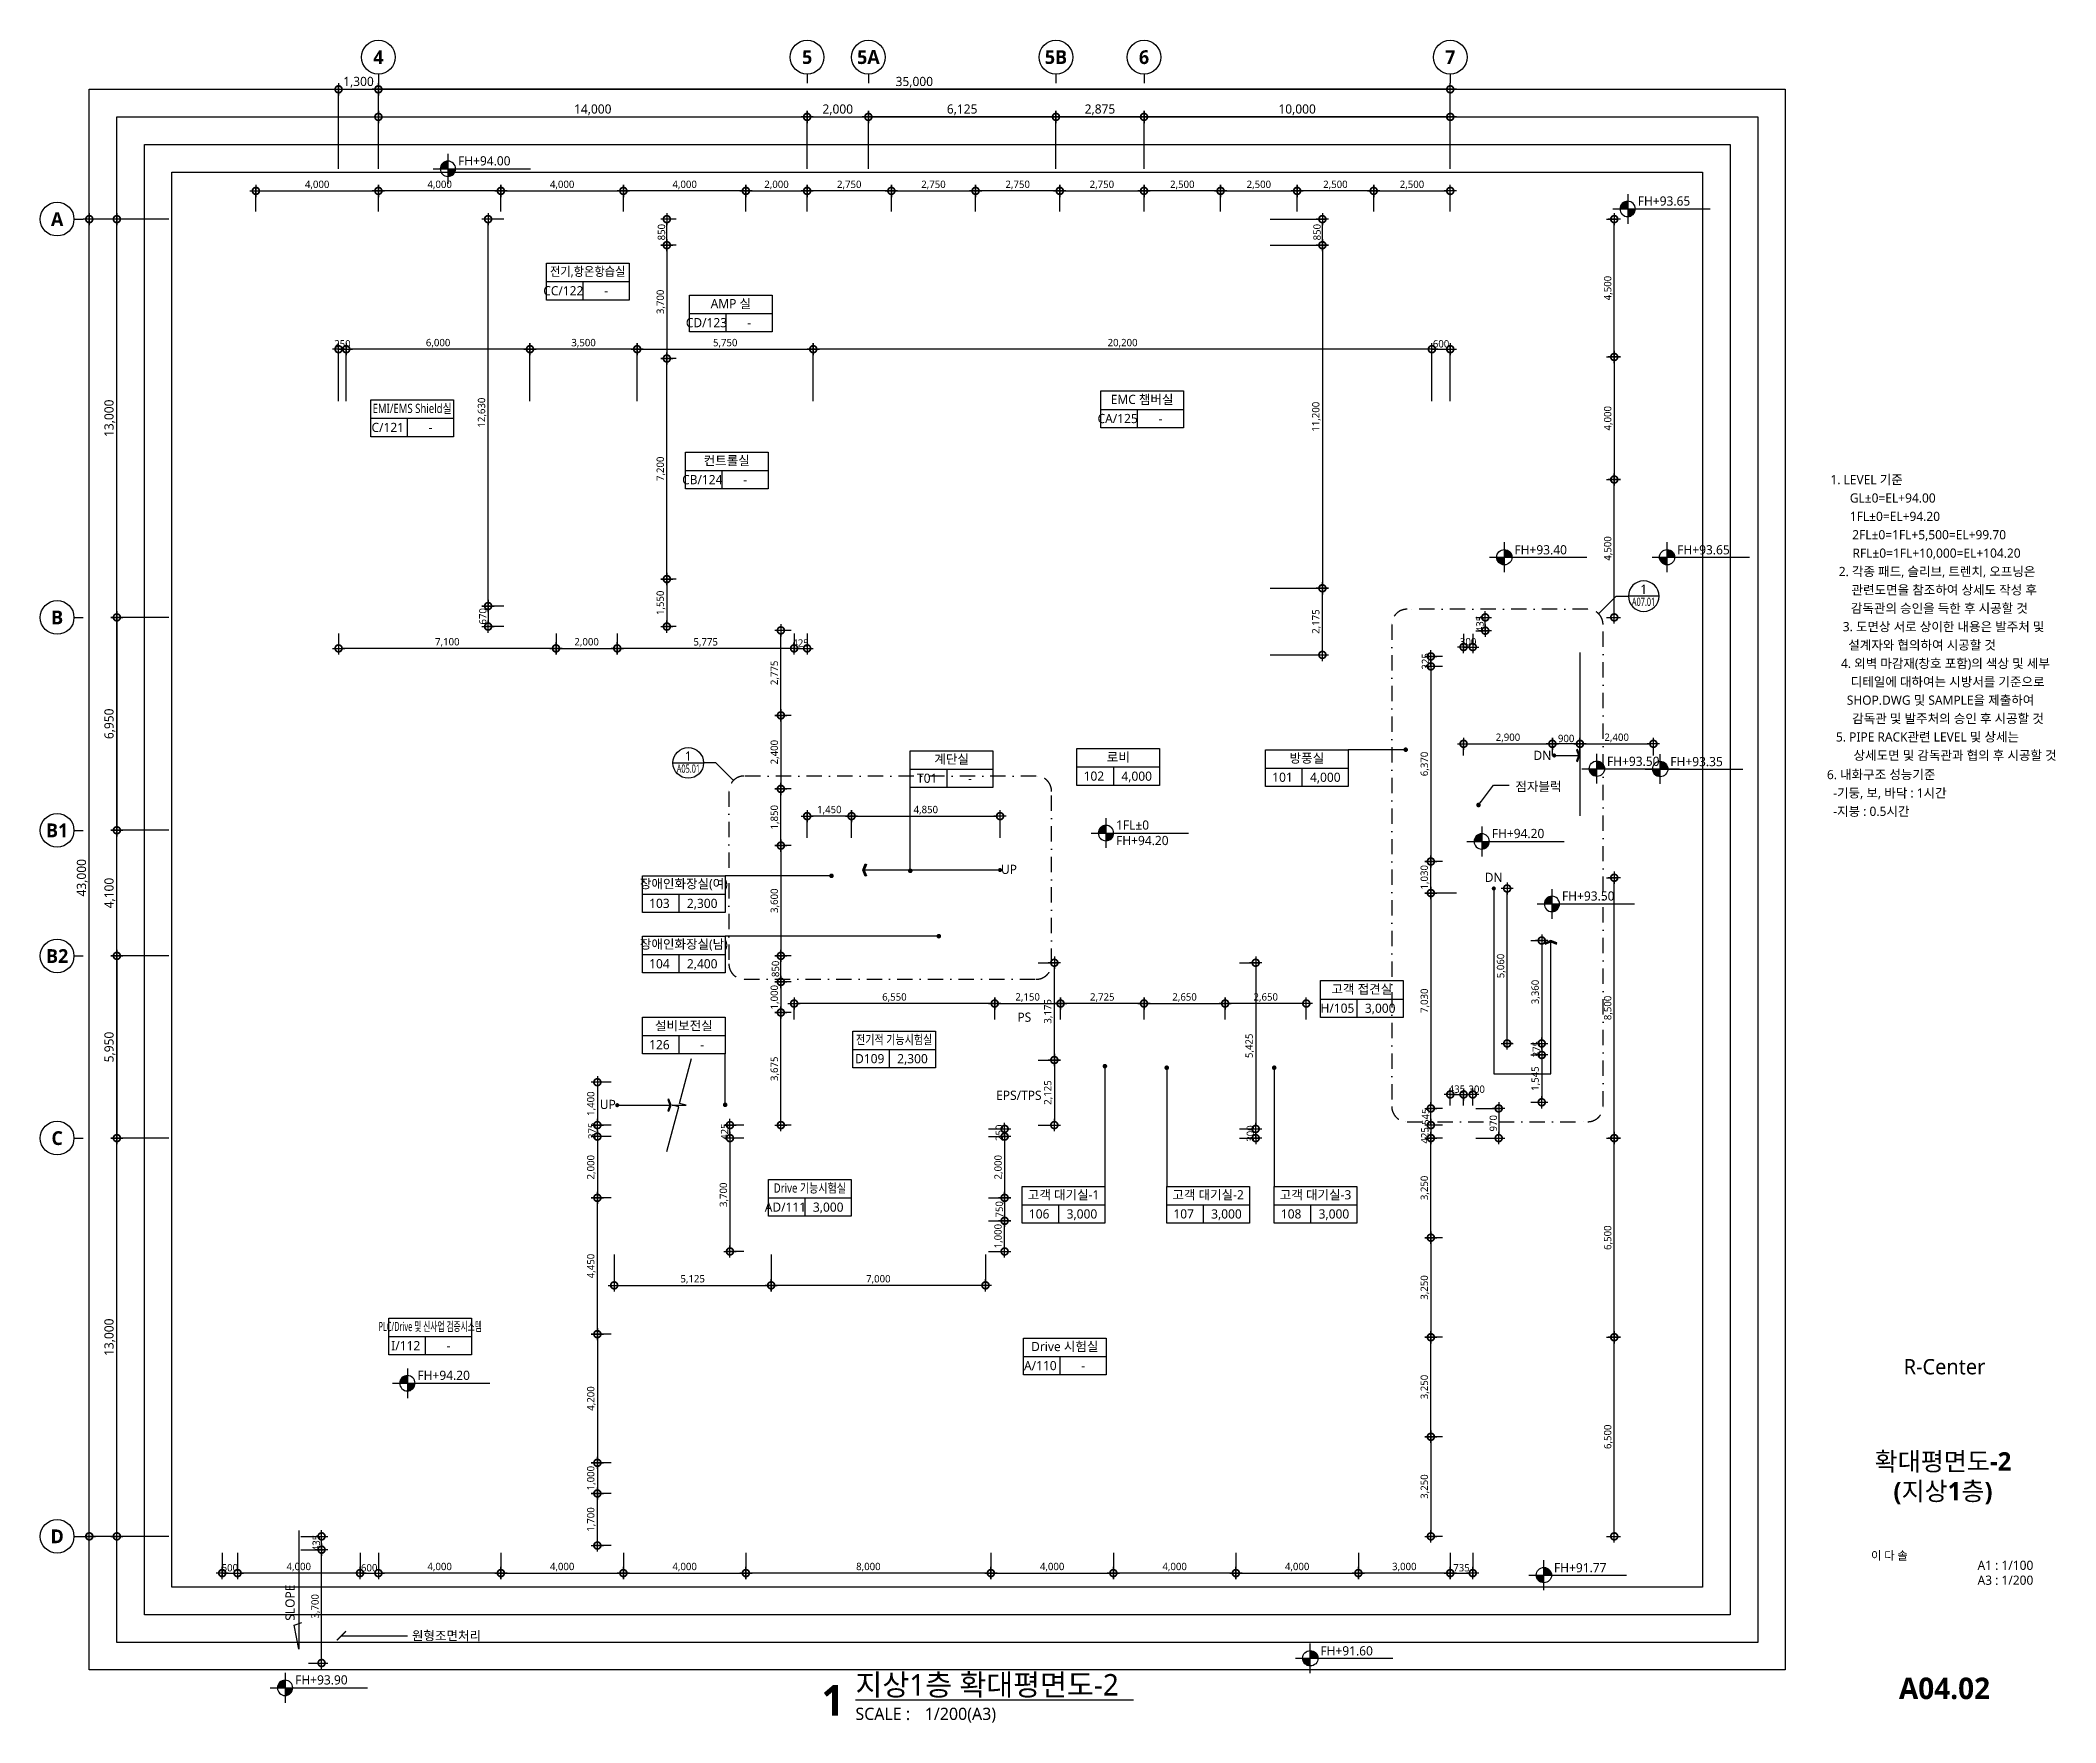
# Model space of a CAD drawing. Header units: millimetres. Extents: x 6046 to 249480, y 2179 to 57100.
# Drawn here: x 99570 to 165380, y 2179 to 57100 of the extents above; entities that cross this region are included whole.
import ezdxf
from ezdxf.enums import TextEntityAlignment as Align

# ---------------------------------------------------------------- set-up
doc = ezdxf.new("R2010")
doc.units = ezdxf.units.MM
doc.header["$LTSCALE"] = 100
doc.linetypes.add('DASHDOT-GAUN', pattern=[10, 5, -2.5, 0, -2.5])
doc.layers.get('DEFPOINTS').update_dxf_attribs({"color": 137})
for name, color, linetype in [('3TXT', 3, 'Continuous'), ('DIM', 7, 'Continuous'), ('DIM1', 7, 'Continuous'), ('SYM', 6, 'Continuous'), ('SYM-BUB', 3, 'Continuous'), ('SYM-LEAD', 6, 'Continuous'), ('SYM-LEVEL', 7, 'Continuous'), ('TEXT', 3, 'Continuous'), ('TEXT-NOTE', 6, 'Continuous'), ('XR-SHEET$0$TITLE', 7, 'Continuous'), ('XR-SHEET$1$SHT', 5, 'Continuous'), ('XR-SHEET$1$TEXT', 3, 'Continuous')]:
    doc.layers.add(name, color=color, linetype=linetype)
doc.layers.add('TEMP', color=171, linetype='Continuous', plot=False)
doc.styles.add('XR-SHEET$0$굴림체(옥산)', font='malgun.ttf')
doc.styles.add('XR-SHEET$0$맑은고딕B', font='malgunbd.ttf')
doc.styles.add('맑은고딕B', font='malgunbd.ttf')
doc.styles.add('스타일1', font='malgun.ttf')
doc.styles.add('스타일2', font='malgunbd.ttf')
doc.dimstyles.new('DIM-QD 1', dxfattribs={"dimtxt": 3, "dimasz": 1.5, "dimexe": 1, "dimexo": 0, "dimgap": 1, "dimtad": 1, "dimdec": 3, "dimdsep": 46, "dimlunit": 6, "dimtxsty": '스타일1', "dimblk1": 'ARCHTICK', "dimblk2": 'ARCHTICK', "dimsah": 1, "dimcen": 0, "dimclrd": 256, "dimclre": 256, "dimclrt": 3, "dimazin": 2, "dimtfac": 1, "dimtdec": 3, "dimtix": 1, "dimtmove": 2, "dimatfit": 3, "dimldrblk": 'ARCHTICK', "dimfxl": 1, "dimtolj": 1, "dimtzin": 0, "dimarcsym": 0})
doc.dimstyles.new('GAUN-100', dxfattribs={"dimscale": 100, "dimtxt": 3, "dimasz": 1, "dimexe": 1, "dimexo": 1, "dimgap": 0.5, "dimtad": 1, "dimdec": 0, "dimzin": 1, "dimdsep": 46, "dimlunit": 6, "dimtxsty": '스타일1', "dimblk": 'GAUN-DOT', "dimcen": -2, "dimdle": 2, "dimclrd": 256, "dimclre": 256, "dimclrt": 3, "dimadec": 0, "dimazin": 0, "dimtfac": 1, "dimtdec": 0, "dimtix": 1, "dimtmove": 2, "dimatfit": 3, "dimldrblk": 'DOTSMALL', "dimfxl": 1, "dimtolj": 1, "dimtzin": 1, "dimarcsym": 0})
doc.dimstyles.new('GAUN-100-I', dxfattribs={"dimscale": 100, "dimtxt": 2.4, "dimasz": 1, "dimexe": 1, "dimexo": 1, "dimgap": 0.5, "dimtad": 1, "dimdec": 0, "dimzin": 1, "dimdsep": 46, "dimlunit": 6, "dimtxsty": '스타일1', "dimblk": 'GAUN-DOT', "dimcen": -2, "dimdle": 2, "dimclrd": 256, "dimclre": 256, "dimclrt": 4, "dimadec": 0, "dimazin": 0, "dimtfac": 1, "dimtdec": 0, "dimtix": 1, "dimtmove": 2, "dimatfit": 3, "dimldrblk": 'DOTSMALL', "dimfxl": 1, "dimtolj": 1, "dimtzin": 1, "dimarcsym": 0})

msp = doc.modelspace()

# ---------------------------------------------------------------- texts
at = {"layer": '3TXT', "style": '스타일1'}
for s, p in [('1. LEVEL 기준', (159205.3, 42759.5)), ('   GL±0=EL+94.00', (159906.2, 42159.5)), ('   1FL±0=EL+94.20', (159978.8, 41559.5)), ('   2FL±0=1FL+5,500=EL+99.70', (161095.8, 40959.5)), ('   RFL±0=1FL+10,000=EL+104.20', (161338, 40359.5)), ('2. 각종 패드, 슬리브, 트렌치, 오프닝은', (161506.6, 39759.5)), ('   관련도면을 참조하여 상세도 작성 후 ', (161637.9, 39159.5)), ('   감독관의 승인을 득한 후 시공할 것', (161429.2, 38559.5)), ('3. 도면상 서로 상이한 내용은 발주처 및   ', (161871.9, 37959.5)), ('   설계자와 협의하여 시공할 것', (160865.1, 37359.5)), ('4. 외벽 마감재(창호 포함)의 색상 및 세부', (161778.9, 36759.5)), ('   디테일에 대하여는 시방서를 기준으로', (161699.9, 36159.5)), ('   SHOP.DWG 및 SAMPLE을 제출하여', (161468, 35559.5)), ('   감독관 및 발주처의 승인 후 시공할 것', (161711.3, 34959.5)), ('5. PIPE RACK관련 LEVEL 및 상세는 ', (161244.9, 34359.5)), ('   상세도면 및 감독관과 협의 후 시공할 것 ', (161993.3, 33759.5))]:
    msp.add_text(s, height=300, dxfattribs=at).set_placement(p, align=Align.MIDDLE_CENTER)
for s, p in [('6. 내화구조 성능기준', (157910.3, 33130.6)), ('  -기둥, 보, 바닥 : 1시간', (157910.3, 32530.6)), ('  -지붕 : 0.5시간', (157910.3, 31930.6))]:
    msp.add_text(s, height=300, dxfattribs=at).set_placement(p, align=Align.MIDDLE_LEFT)
at = {"layer": 'TEXT', "color": 3, "style": '스타일1'}
for s, p in [('DN', (148619.6, 33607.2)), ('UP', (131200.1, 29887.6)), ('DN', (147027.7, 29624.9)), ('UP', (118101.2, 22212.6))]:
    msp.add_text(s, height=300, dxfattribs=at).set_placement(p, align=Align.CENTER)
for s, p in [('점자블럭', (147738.1, 32589.3)), ('PS', (131476.3, 25060.7)), ('EPS/TPS', (130782.7, 22510.7)), ('원형조면처리', (111705.3, 4871.5))]:
    msp.add_text(s, height=300, dxfattribs=at).set_placement(p)
at = {"layer": 'TEXT', "style": '스타일1'}
msp.add_text('R-Center', height=500, dxfattribs=at).set_placement((161750, 13800), align=Align.MIDDLE_CENTER)

# ---------------------------------------------------------------- blocks, each defined once
blk = doc.blocks.new('dwgtitle')
at = {"layer": 'SYM', "color": 3, "style": '스타일1'}
blk.add_text('SCALE :', height=4, dxfattribs=at).set_placement((12.25, -1.4))
for tag, p, height in [('%%UTITLE', (12.25, 6.59), 7), ('1/100', (34.89, -1.4), 4)]:
    blk.add_attdef(tag, p, '', height=height, dxfattribs=at)
at = {"layer": 'SYM', "color": 6, "style": '스타일2'}
blk.add_attdef('A', text='', height=10, dxfattribs=at).set_placement((4.89, 5), align=Align.MIDDLE)
blk = doc.blocks.new('GAUN-DOT')
at = {"linetype": 'ByBlock'}
for p, q in [((2, 0), (-2, 0)), ((0, -2), (0, 2))]:
    blk.add_line(p, q, dxfattribs=at)
at = {"const_width": 2.25}
blk.add_lwpolyline([(0, 0.28125, 1), (0, -0.28125, 1)], format="xyb", close=True, dxfattribs=at)
blk = doc.blocks.new('*D20')
at = {"layer": 'DEFPOINTS', "color": 0, "transparency": 16777216}
for p in [(124610, 54600), (110610, 52800), (124610, 52800)]:
    blk.add_point(p, dxfattribs=at)
at = {"layer": 'DIM', "lineweight": -2, "transparency": 16777216}
for p, q in [((110610, 52900), (110610, 54700)), ((124610, 52900), (124610, 54700)), ((110710, 54600), (124510, 54600))]:
    blk.add_line(p, q, dxfattribs=at)
at = {"layer": 'DIM', "lineweight": -2, "transparency": 16777216, "xscale": 100, "yscale": 100, "zscale": 100, "rotation": 180}
blk.add_blockref('GAUN-DOT', (110610, 54600), dxfattribs=at)
at = {"layer": 'DIM', "lineweight": -2, "transparency": 16777216, "xscale": 100, "yscale": 100, "zscale": 100}
blk.add_blockref('GAUN-DOT', (124610, 54600), dxfattribs=at)
at = {"layer": 'DIM', "color": 3, "transparency": 16777216, "insert": (117610, 54831), "char_height": 300, "attachment_point": 5, "style": '스타일1'}
blk.add_mtext('\\A1;14,000', dxfattribs=at)
blk = doc.blocks.new('_DotSmall')
at = {"color": 0, "linetype": 'ByBlock', "const_width": 0.5}
blk.add_lwpolyline([(-0.0625, 0, 1), (0.0625, 0, 1)], format="xyb", close=True, dxfattribs=at)
blk = doc.blocks.new('NEW_BUB')
at = {"layer": 'SYM-BUB', "color": 6}
blk.add_line((0, 3), (0, 0), dxfattribs=at)
blk.add_circle((0, 8.5), 5.5, dxfattribs=at)
at = {"layer": 'SYM-BUB', "color": 3, "style": '스타일2'}
blk.add_attdef('X', text='', height=4.5, dxfattribs=at).set_placement((0, 8.5), align=Align.MIDDLE)
blk = doc.blocks.new('*D21')
at = {"layer": 'DEFPOINTS', "color": 0, "transparency": 16777216}
for p in [(110610, 55500), (110610, 52800), (145610, 52800)]:
    blk.add_point(p, dxfattribs=at)
at = {"layer": 'DIM', "lineweight": -2, "transparency": 16777216}
for p, q in [((110610, 52900), (110610, 55600)), ((145510, 55500), (110710, 55500)), ((145610, 52900), (145610, 55600))]:
    blk.add_line(p, q, dxfattribs=at)
at = {"layer": 'DIM', "lineweight": -2, "transparency": 16777216, "xscale": 100, "yscale": 100, "zscale": 100, "rotation": 180}
blk.add_blockref('GAUN-DOT', (110610, 55500), dxfattribs=at)
at = {"layer": 'DIM', "lineweight": -2, "transparency": 16777216, "xscale": 100, "yscale": 100, "zscale": 100}
blk.add_blockref('GAUN-DOT', (145610, 55500), dxfattribs=at)
at = {"layer": 'DIM', "color": 3, "transparency": 16777216, "insert": (128110, 55730), "char_height": 300, "attachment_point": 5, "style": '스타일1'}
blk.add_mtext('\\A1;35,000', dxfattribs=at)
blk = doc.blocks.new('*D32')
at = {"layer": 'DEFPOINTS', "color": 0, "transparency": 16777216}
for p in [(135610, 54600), (135610, 52800), (145610, 52800)]:
    blk.add_point(p, dxfattribs=at)
at = {"layer": 'DIM', "lineweight": -2, "transparency": 16777216}
for p, q in [((135610, 52900), (135610, 54700)), ((145610, 52900), (145610, 54700)), ((145510, 54600), (135710, 54600))]:
    blk.add_line(p, q, dxfattribs=at)
at = {"layer": 'DIM', "lineweight": -2, "transparency": 16777216, "xscale": 100, "yscale": 100, "zscale": 100, "rotation": 180}
blk.add_blockref('GAUN-DOT', (135610, 54600), dxfattribs=at)
at = {"layer": 'DIM', "lineweight": -2, "transparency": 16777216, "xscale": 100, "yscale": 100, "zscale": 100}
blk.add_blockref('GAUN-DOT', (145610, 54600), dxfattribs=at)
at = {"layer": 'DIM', "color": 3, "transparency": 16777216, "insert": (140610, 54831), "char_height": 300, "attachment_point": 5, "style": '스타일1'}
blk.add_mtext('\\A1;10,000', dxfattribs=at)
blk = doc.blocks.new('*D33')
at = {"layer": 'DEFPOINTS', "color": 0, "transparency": 16777216}
for p in [(102070, 21262), (103870, 21262), (103870, 8262)]:
    blk.add_point(p, dxfattribs=at)
at = {"layer": 'DIM', "lineweight": -2, "transparency": 16777216}
for p, q in [((103770, 21262), (101970, 21262)), ((102070, 8362), (102070, 21162)), ((103770, 8262), (101970, 8262))]:
    blk.add_line(p, q, dxfattribs=at)
at = {"layer": 'DIM', "lineweight": -2, "transparency": 16777216, "xscale": 100, "yscale": 100, "zscale": 100}
for p, rotation in [((102070, 21262), 90), ((102070, 8262), 270)]:
    blk.add_blockref('GAUN-DOT', p, dxfattribs=dict(at, rotation=rotation))
at = {"layer": 'DIM', "color": 3, "transparency": 16777216, "insert": (101839, 14762), "char_height": 300, "attachment_point": 5, "rotation": 90, "style": '스타일1'}
blk.add_mtext('\\A1;13,000', dxfattribs=at)
blk = doc.blocks.new('*D34')
at = {"layer": 'DEFPOINTS', "color": 0, "transparency": 16777216}
for p in [(101170, 51262), (103870, 51262), (103870, 8262)]:
    blk.add_point(p, dxfattribs=at)
at = {"layer": 'DIM', "lineweight": -2, "transparency": 16777216}
for p, q in [((103770, 51262), (101070, 51262)), ((101170, 8362), (101170, 51162)), ((103770, 8262), (101070, 8262))]:
    blk.add_line(p, q, dxfattribs=at)
at = {"layer": 'DIM', "lineweight": -2, "transparency": 16777216, "xscale": 100, "yscale": 100, "zscale": 100}
for p, rotation in [((101170, 51262), 90), ((101170, 8262), 270)]:
    blk.add_blockref('GAUN-DOT', p, dxfattribs=dict(at, rotation=rotation))
at = {"layer": 'DIM', "color": 3, "transparency": 16777216, "insert": (100940, 29762), "char_height": 300, "attachment_point": 5, "rotation": 90, "style": '스타일1'}
blk.add_mtext('\\A1;43,000', dxfattribs=at)
blk = doc.blocks.new('*D35')
at = {"layer": 'DEFPOINTS', "color": 0, "transparency": 16777216}
for p in [(102070, 51262), (103870, 51262), (103870, 38262)]:
    blk.add_point(p, dxfattribs=at)
at = {"layer": 'DIM', "lineweight": -2, "transparency": 16777216}
for p, q in [((103770, 51262), (101970, 51262)), ((102070, 38362), (102070, 51162)), ((103770, 38262), (101970, 38262))]:
    blk.add_line(p, q, dxfattribs=at)
at = {"layer": 'DIM', "lineweight": -2, "transparency": 16777216, "xscale": 100, "yscale": 100, "zscale": 100}
for p, rotation in [((102070, 51262), 90), ((102070, 38262), 270)]:
    blk.add_blockref('GAUN-DOT', p, dxfattribs=dict(at, rotation=rotation))
at = {"layer": 'DIM', "color": 3, "transparency": 16777216, "insert": (101839, 44762), "char_height": 300, "attachment_point": 5, "rotation": 90, "style": '스타일1'}
blk.add_mtext('\\A1;13,000', dxfattribs=at)
blk = doc.blocks.new('_ARCHTICK')
at = {"color": 0, "linetype": 'ByBlock', "const_width": 0.15}
blk.add_lwpolyline([(-0.5, -0.5), (0.5, 0.5)], dxfattribs=at)
blk = doc.blocks.new('room')
at = {"layer": 'TEXT-NOTE'}
for p, q in [((0, 0), (0, 12)), ((0, 12), (27, 12)), ((27, 12), (27, 0)), ((0, 6), (27, 6)), ((27, 0), (0, 0)), ((12, 0), (12, 6))]:
    blk.add_line(p, q, dxfattribs=at)
at = {"layer": 'TEXT-NOTE', "color": 3, "style": '스타일1'}
for tag, p in [('실명', (13.5, 9.28)), ('101', (5.53, 3.02)), ('2400', (19.5, 3))]:
    blk.add_attdef(tag, text='', height=3, dxfattribs=at).set_placement(p, align=Align.MIDDLE)
blk = doc.blocks.new('*D46')
at = {"layer": 'DEFPOINTS', "color": 0, "transparency": 16777216}
for p in [(139635, 50412), (139635, 39212), (141435, 39212)]:
    blk.add_point(p, dxfattribs=at)
at = {"layer": 'DIM1', "lineweight": -2, "transparency": 16777216}
for p, q in [((139735, 50412), (141535, 50412)), ((141435, 50312), (141435, 39312)), ((139735, 39212), (141535, 39212))]:
    blk.add_line(p, q, dxfattribs=at)
at = {"layer": 'DIM1', "lineweight": -2, "transparency": 16777216, "xscale": 100, "yscale": 100, "zscale": 100}
for p, rotation in [((141435, 50412), 90), ((141435, 39212), 270)]:
    blk.add_blockref('GAUN-DOT', p, dxfattribs=dict(at, rotation=rotation))
at = {"layer": 'DIM1', "color": 4, "transparency": 16777216, "insert": (141240, 44812), "char_height": 240, "attachment_point": 5, "rotation": 90, "style": '스타일1'}
blk.add_mtext('\\A1;11,200', dxfattribs=at)
blk = doc.blocks.new('*D47')
at = {"layer": 'DEFPOINTS', "color": 0, "transparency": 16777216}
for p in [(124810, 47017), (124810, 45217), (145010, 45217)]:
    blk.add_point(p, dxfattribs=at)
at = {"layer": 'DIM1', "lineweight": -2, "transparency": 16777216}
for p, q in [((124810, 45317), (124810, 47117)), ((144910, 47017), (124910, 47017)), ((145010, 45317), (145010, 47117))]:
    blk.add_line(p, q, dxfattribs=at)
at = {"layer": 'DIM1', "lineweight": -2, "transparency": 16777216, "xscale": 100, "yscale": 100, "zscale": 100, "rotation": 180}
blk.add_blockref('GAUN-DOT', (124810, 47017), dxfattribs=at)
at = {"layer": 'DIM1', "lineweight": -2, "transparency": 16777216, "xscale": 100, "yscale": 100, "zscale": 100}
blk.add_blockref('GAUN-DOT', (145010, 47017), dxfattribs=at)
at = {"layer": 'DIM1', "color": 4, "transparency": 16777216, "insert": (134910, 47211), "char_height": 240, "attachment_point": 5, "style": '스타일1'}
blk.add_mtext('\\A1;20,200', dxfattribs=at)
blk = doc.blocks.new('*D48')
at = {"layer": 'DEFPOINTS', "color": 0, "transparency": 16777216}
for p in [(115560, 47017), (115560, 45217), (119060, 45217)]:
    blk.add_point(p, dxfattribs=at)
at = {"layer": 'DIM1', "lineweight": -2, "transparency": 16777216}
for p, q in [((115560, 45317), (115560, 47117)), ((118960, 47017), (115660, 47017)), ((119060, 45317), (119060, 47117))]:
    blk.add_line(p, q, dxfattribs=at)
at = {"layer": 'DIM1', "lineweight": -2, "transparency": 16777216, "xscale": 100, "yscale": 100, "zscale": 100, "rotation": 180}
blk.add_blockref('GAUN-DOT', (115560, 47017), dxfattribs=at)
at = {"layer": 'DIM1', "lineweight": -2, "transparency": 16777216, "xscale": 100, "yscale": 100, "zscale": 100}
blk.add_blockref('GAUN-DOT', (119060, 47017), dxfattribs=at)
at = {"layer": 'DIM1', "color": 4, "transparency": 16777216, "insert": (117310, 47211), "char_height": 240, "attachment_point": 5, "style": '스타일1'}
blk.add_mtext('\\A1;3,500', dxfattribs=at)
blk = doc.blocks.new('*D49')
at = {"layer": 'DEFPOINTS', "color": 0, "transparency": 16777216}
for p in [(120435, 39512), (120029, 37962), (120435, 37962)]:
    blk.add_point(p, dxfattribs=at)
at = {"layer": 'DIM1', "lineweight": -2, "transparency": 16777216}
for p, q in [((120335, 39512), (119929, 39512)), ((120029, 39412), (120029, 38062)), ((120335, 37962), (119929, 37962))]:
    blk.add_line(p, q, dxfattribs=at)
at = {"layer": 'DIM1', "lineweight": -2, "transparency": 16777216, "xscale": 100, "yscale": 100, "zscale": 100}
for p, rotation in [((120029, 39512), 90), ((120029, 37962), 270)]:
    blk.add_blockref('GAUN-DOT', p, dxfattribs=dict(at, rotation=rotation))
at = {"layer": 'DIM1', "color": 4, "transparency": 16777216, "insert": (119834, 38737), "char_height": 240, "attachment_point": 5, "rotation": 90, "style": '스타일1'}
blk.add_mtext('\\A1;1,550', dxfattribs=at)
blk = doc.blocks.new('*D50')
at = {"layer": 'DEFPOINTS', "color": 0, "transparency": 16777216}
for p in [(109560, 47017), (109560, 45217), (115560, 45217)]:
    blk.add_point(p, dxfattribs=at)
at = {"layer": 'DIM1', "lineweight": -2, "transparency": 16777216}
for p, q in [((109560, 45317), (109560, 47117)), ((115460, 47017), (109660, 47017)), ((115560, 45317), (115560, 47117))]:
    blk.add_line(p, q, dxfattribs=at)
at = {"layer": 'DIM1', "lineweight": -2, "transparency": 16777216, "xscale": 100, "yscale": 100, "zscale": 100, "rotation": 180}
blk.add_blockref('GAUN-DOT', (109560, 47017), dxfattribs=at)
at = {"layer": 'DIM1', "lineweight": -2, "transparency": 16777216, "xscale": 100, "yscale": 100, "zscale": 100}
blk.add_blockref('GAUN-DOT', (115560, 47017), dxfattribs=at)
at = {"layer": 'DIM1', "color": 4, "transparency": 16777216, "insert": (112560, 47211), "char_height": 240, "attachment_point": 5, "style": '스타일1'}
blk.add_mtext('\\A1;6,000', dxfattribs=at)
blk = doc.blocks.new('*D51')
at = {"layer": 'DEFPOINTS', "color": 0, "transparency": 16777216}
for p in [(114808, 38632), (114193, 37962), (114808, 37962)]:
    blk.add_point(p, dxfattribs=at)
at = {"layer": 'DIM1', "lineweight": -2, "transparency": 16777216}
for p, q in [((114708, 38632), (114093, 38632)), ((114193, 38532), (114193, 38062)), ((114708, 37962), (114093, 37962))]:
    blk.add_line(p, q, dxfattribs=at)
at = {"layer": 'DIM1', "lineweight": -2, "transparency": 16777216, "xscale": 100, "yscale": 100, "zscale": 100}
for p, rotation in [((114193, 38632), 90), ((114193, 37962), 270)]:
    blk.add_blockref('GAUN-DOT', p, dxfattribs=dict(at, rotation=rotation))
at = {"layer": 'DIM1', "color": 4, "transparency": 16777216, "insert": (114019, 38297), "char_height": 240, "attachment_point": 5, "rotation": 90, "style": '스타일1'}
blk.add_mtext('\\A1;670', dxfattribs=at)
blk = doc.blocks.new('*D52')
at = {"layer": 'DEFPOINTS', "color": 0, "transparency": 16777216}
for p in [(114193, 51262), (114808, 51262), (114808, 38632)]:
    blk.add_point(p, dxfattribs=at)
at = {"layer": 'DIM1', "lineweight": -2, "transparency": 16777216}
for p, q in [((114708, 51262), (114093, 51262)), ((114193, 38732), (114193, 51162)), ((114708, 38632), (114093, 38632))]:
    blk.add_line(p, q, dxfattribs=at)
at = {"layer": 'DIM1', "lineweight": -2, "transparency": 16777216, "xscale": 100, "yscale": 100, "zscale": 100}
for p, rotation in [((114193, 51262), 90), ((114193, 38632), 270)]:
    blk.add_blockref('GAUN-DOT', p, dxfattribs=dict(at, rotation=rotation))
at = {"layer": 'DIM1', "color": 4, "transparency": 16777216, "insert": (113998, 44947), "char_height": 240, "attachment_point": 5, "rotation": 90, "style": '스타일1'}
blk.add_mtext('\\A1;12,630', dxfattribs=at)
blk = doc.blocks.new('*D53')
at = {"layer": 'DEFPOINTS', "color": 0, "transparency": 16777216}
for p in [(145610, 47017), (145010, 45217), (145610, 45217)]:
    blk.add_point(p, dxfattribs=at)
at = {"layer": 'DIM1', "lineweight": -2, "transparency": 16777216}
for p, q in [((144910, 47017), (144810, 47017)), ((145010, 45317), (145010, 47117)), ((145010, 47017), (145610, 47017)), ((145610, 45317), (145610, 47117)), ((145710, 47017), (145810, 47017))]:
    blk.add_line(p, q, dxfattribs=at)
at = {"layer": 'DIM1', "lineweight": -2, "transparency": 16777216, "xscale": 100, "yscale": 100, "zscale": 100}
blk.add_blockref('GAUN-DOT', (145010, 47017), dxfattribs=at)
at = {"layer": 'DIM1', "lineweight": -2, "transparency": 16777216, "xscale": 100, "yscale": 100, "zscale": 100, "rotation": 180}
blk.add_blockref('GAUN-DOT', (145610, 47017), dxfattribs=at)
at = {"layer": 'DIM1', "color": 4, "transparency": 16777216, "insert": (145310, 47191), "char_height": 240, "attachment_point": 5, "style": '스타일1'}
blk.add_mtext('\\A1;600', dxfattribs=at)
blk = doc.blocks.new('*D54')
at = {"layer": 'DEFPOINTS', "color": 0, "transparency": 16777216}
for p in [(124810, 47017), (119060, 45217), (124810, 45217)]:
    blk.add_point(p, dxfattribs=at)
at = {"layer": 'DIM1', "lineweight": -2, "transparency": 16777216}
for p, q in [((119060, 45317), (119060, 47117)), ((119160, 47017), (124710, 47017)), ((124810, 45317), (124810, 47117))]:
    blk.add_line(p, q, dxfattribs=at)
at = {"layer": 'DIM1', "lineweight": -2, "transparency": 16777216, "xscale": 100, "yscale": 100, "zscale": 100, "rotation": 180}
blk.add_blockref('GAUN-DOT', (119060, 47017), dxfattribs=at)
at = {"layer": 'DIM1', "lineweight": -2, "transparency": 16777216, "xscale": 100, "yscale": 100, "zscale": 100}
blk.add_blockref('GAUN-DOT', (124810, 47017), dxfattribs=at)
at = {"layer": 'DIM1', "color": 4, "transparency": 16777216, "insert": (121935, 47211), "char_height": 240, "attachment_point": 5, "style": '스타일1'}
blk.add_mtext('\\A1;5,750', dxfattribs=at)
blk = doc.blocks.new('*D55')
at = {"layer": 'DEFPOINTS', "color": 0, "transparency": 16777216}
for p in [(139635, 51262), (141435, 51262), (139635, 50412)]:
    blk.add_point(p, dxfattribs=at)
at = {"layer": 'DIM1', "lineweight": -2, "transparency": 16777216}
for p, q in [((139735, 51262), (141535, 51262)), ((141435, 50512), (141435, 51162)), ((139735, 50412), (141535, 50412))]:
    blk.add_line(p, q, dxfattribs=at)
at = {"layer": 'DIM1', "lineweight": -2, "transparency": 16777216, "xscale": 100, "yscale": 100, "zscale": 100}
for p, rotation in [((141435, 51262), 90), ((141435, 50412), 270)]:
    blk.add_blockref('GAUN-DOT', p, dxfattribs=dict(at, rotation=rotation))
at = {"layer": 'DIM1', "color": 4, "transparency": 16777216, "insert": (141261, 50837), "char_height": 240, "attachment_point": 5, "rotation": 90, "style": '스타일1'}
blk.add_mtext('\\A1;850', dxfattribs=at)
blk = doc.blocks.new('*D56')
at = {"layer": 'DEFPOINTS', "color": 0, "transparency": 16777216}
for p in [(139635, 39212), (141435, 39212), (139635, 37037)]:
    blk.add_point(p, dxfattribs=at)
at = {"layer": 'DIM1', "lineweight": -2, "transparency": 16777216}
for p, q in [((139735, 39212), (141535, 39212)), ((141435, 37137), (141435, 39112)), ((139735, 37037), (141535, 37037))]:
    blk.add_line(p, q, dxfattribs=at)
at = {"layer": 'DIM1', "lineweight": -2, "transparency": 16777216, "xscale": 100, "yscale": 100, "zscale": 100}
for p, rotation in [((141435, 39212), 90), ((141435, 37037), 270)]:
    blk.add_blockref('GAUN-DOT', p, dxfattribs=dict(at, rotation=rotation))
at = {"layer": 'DIM1', "color": 4, "transparency": 16777216, "insert": (141240, 38125), "char_height": 240, "attachment_point": 5, "rotation": 90, "style": '스타일1'}
blk.add_mtext('\\A1;2,175', dxfattribs=at)
blk = doc.blocks.new('*D57')
at = {"layer": 'DEFPOINTS', "color": 0, "transparency": 16777216}
for p in [(109560, 47017), (109310, 45217), (109560, 45217)]:
    blk.add_point(p, dxfattribs=at)
at = {"layer": 'DIM1', "lineweight": -2, "transparency": 16777216}
for p, q in [((109210, 47017), (109110, 47017)), ((109310, 45317), (109310, 47117)), ((109310, 47017), (109560, 47017)), ((109560, 45317), (109560, 47117)), ((109660, 47017), (109760, 47017))]:
    blk.add_line(p, q, dxfattribs=at)
at = {"layer": 'DIM1', "lineweight": -2, "transparency": 16777216, "xscale": 100, "yscale": 100, "zscale": 100}
blk.add_blockref('GAUN-DOT', (109310, 47017), dxfattribs=at)
at = {"layer": 'DIM1', "lineweight": -2, "transparency": 16777216, "xscale": 100, "yscale": 100, "zscale": 100, "rotation": 180}
blk.add_blockref('GAUN-DOT', (109560, 47017), dxfattribs=at)
at = {"layer": 'DIM1', "color": 4, "transparency": 16777216, "insert": (109435, 47191), "char_height": 240, "attachment_point": 5, "style": '스타일1'}
blk.add_mtext('\\A1;250', dxfattribs=at)
blk = doc.blocks.new('*D111')
at = {"layer": 'DEFPOINTS', "color": 0, "transparency": 16777216}
for p in [(110610, 55500), (109310, 52800), (110610, 52800)]:
    blk.add_point(p, dxfattribs=at)
at = {"layer": 'DIM', "lineweight": -2, "transparency": 16777216}
for p, q in [((109310, 52900), (109310, 55600)), ((109410, 55500), (110510, 55500)), ((110610, 52900), (110610, 55600))]:
    blk.add_line(p, q, dxfattribs=at)
at = {"layer": 'DIM', "lineweight": -2, "transparency": 16777216, "xscale": 100, "yscale": 100, "zscale": 100, "rotation": 180}
blk.add_blockref('GAUN-DOT', (109310, 55500), dxfattribs=at)
at = {"layer": 'DIM', "lineweight": -2, "transparency": 16777216, "xscale": 100, "yscale": 100, "zscale": 100}
blk.add_blockref('GAUN-DOT', (110610, 55500), dxfattribs=at)
at = {"layer": 'DIM', "color": 3, "transparency": 16777216, "insert": (109960, 55731), "char_height": 300, "attachment_point": 5, "style": '스타일1'}
blk.add_mtext('\\A1;1,300', dxfattribs=at)
blk = doc.blocks.new('*D112')
at = {"layer": 'DEFPOINTS', "color": 0, "transparency": 16777216}
for p in [(108224, 7827), (108755, 7827), (108224, 4127)]:
    blk.add_point(p, dxfattribs=at)
at = {"layer": 'DIM1', "lineweight": -2, "transparency": 16777216}
for p, q in [((108324, 7827), (108855, 7827)), ((108755, 4227), (108755, 7727)), ((108324, 4127), (108855, 4127))]:
    blk.add_line(p, q, dxfattribs=at)
at = {"layer": 'DIM1', "lineweight": -2, "transparency": 16777216, "xscale": 100, "yscale": 100, "zscale": 100}
for p, rotation in [((108755, 7827), 90), ((108755, 4127), 270)]:
    blk.add_blockref('GAUN-DOT', p, dxfattribs=dict(at, rotation=rotation))
at = {"layer": 'DIM1', "color": 4, "transparency": 16777216, "insert": (108561, 5977), "char_height": 240, "attachment_point": 5, "rotation": 90, "style": '스타일1'}
blk.add_mtext('\\A1;3,700', dxfattribs=at)
blk = doc.blocks.new('*D113')
at = {"layer": 'DEFPOINTS', "color": 0, "transparency": 16777216}
for p in [(107979, 8262), (108755, 8262), (107979, 7827)]:
    blk.add_point(p, dxfattribs=at)
at = {"layer": 'DIM1', "lineweight": -2, "transparency": 16777216}
for p, q in [((108079, 8262), (108855, 8262)), ((108755, 8362), (108755, 8462)), ((108755, 7827), (108755, 8262)), ((108079, 7827), (108855, 7827)), ((108755, 7727), (108755, 7627))]:
    blk.add_line(p, q, dxfattribs=at)
at = {"layer": 'DIM1', "lineweight": -2, "transparency": 16777216, "xscale": 100, "yscale": 100, "zscale": 100}
for p, rotation in [((108755, 8262), 270), ((108755, 7827), 90)]:
    blk.add_blockref('GAUN-DOT', p, dxfattribs=dict(at, rotation=rotation))
at = {"layer": 'DIM1', "color": 4, "transparency": 16777216, "insert": (108581, 8045), "char_height": 240, "attachment_point": 5, "rotation": 90, "style": '스타일1'}
blk.add_mtext('\\A1;435', dxfattribs=at)
blk = doc.blocks.new('LEVEL1')
at = {"layer": 'SYM-LEVEL'}
h = blk.add_hatch(color=6, dxfattribs=at)
edge = h.paths.add_edge_path()
edge.add_ellipse((4.87, 0), major_axis=(1.77, 1.77), ratio=1, start_angle=405, end_angle=495)
edge.add_line((2.37, 0), (4.87, 0))
edge.add_line((4.87, 0), (4.87, 2.5))
edge = h.paths.add_edge_path()
edge.add_ellipse((4.87, 0), major_axis=(1.77, 1.77), ratio=1, start_angle=225, end_angle=315)
edge.add_line((7.37, 0), (4.87, 0))
edge.add_line((4.87, 0), (4.87, -2.5))
at = {"layer": 'SYM-LEVEL', "color": 6}
for p, q in [((0, 0), (9.74, 0)), ((4.87, 4.87), (4.87, -4.87)), ((9.07, 0), (31.8, 0))]:
    blk.add_line(p, q, dxfattribs=at)
blk.add_ellipse((4.87, 0), major_axis=(1.77, 1.77), ratio=1, start_param=5.497787, end_param=11.780972, dxfattribs=at)
at = {"layer": 'SYM-LEVEL', "color": 3, "style": '스타일1'}
for tag, p in [('1층-바닥마감', (8.16, 1.11)), ('EL-+100', (8.16, -3.93))]:
    blk.add_attdef(tag, p, '', height=3, dxfattribs=at)
blk = doc.blocks.new('SLOPE1')
at = {"layer": 'SYM', "color": 6}
blk.add_lwpolyline([(17.46, 0), (-21.25, 0), (-13.49, 1.5), (-12.55, -1)], dxfattribs=at)
at = {"layer": 'SYM', "color": 3, "style": '스타일1'}
blk.add_attdef('SLOPE:1/100', (-11.99, 1.33), '', height=3, dxfattribs=at)
blk = doc.blocks.new('arrowx')
at = {"layer": 'SYM', "color": 6}
blk.add_lwpolyline([(-0.2, -0.5), (-0.29, -0.46), (-0.11, 0), (-0.29, 0.46), (-0.2, 0.5), (0, 0)], close=True, dxfattribs=at)
for points in [[(-0.2, 0.5), (-0.29, 0.46), (0, 0), (-0.11, 0)], [(0, 0), (-0.11, 0), (-0.2, -0.5), (-0.29, -0.46)]]:
    blk.add_solid(points, dxfattribs=at)
blk = doc.blocks.new('*D114')
at = {"layer": 'DEFPOINTS', "color": 0, "transparency": 16777216}
for p in [(106010, 7827), (110010, 7827), (106010, 7062)]:
    blk.add_point(p, dxfattribs=at)
at = {"layer": 'DIM1', "lineweight": -2, "transparency": 16777216}
for p, q in [((106010, 7727), (106010, 6962)), ((110010, 7727), (110010, 6962)), ((109910, 7062), (106110, 7062))]:
    blk.add_line(p, q, dxfattribs=at)
at = {"layer": 'DIM1', "lineweight": -2, "transparency": 16777216, "xscale": 100, "yscale": 100, "zscale": 100, "rotation": 180}
blk.add_blockref('GAUN-DOT', (106010, 7062), dxfattribs=at)
at = {"layer": 'DIM1', "lineweight": -2, "transparency": 16777216, "xscale": 100, "yscale": 100, "zscale": 100}
blk.add_blockref('GAUN-DOT', (110010, 7062), dxfattribs=at)
at = {"layer": 'DIM1', "color": 4, "transparency": 16777216, "insert": (108010, 7257), "char_height": 240, "attachment_point": 5, "style": '스타일1'}
blk.add_mtext('\\A1;4,000', dxfattribs=at)
blk = doc.blocks.new('*D115')
at = {"layer": 'DEFPOINTS', "color": 0, "transparency": 16777216}
for p in [(105510, 7827), (106010, 7827), (106010, 7062)]:
    blk.add_point(p, dxfattribs=at)
at = {"layer": 'DIM1', "lineweight": -2, "transparency": 16777216}
for p, q in [((105510, 7727), (105510, 6962)), ((106010, 7727), (106010, 6962)), ((105410, 7062), (105310, 7062)), ((105510, 7062), (106010, 7062)), ((106110, 7062), (106210, 7062))]:
    blk.add_line(p, q, dxfattribs=at)
at = {"layer": 'DIM1', "lineweight": -2, "transparency": 16777216, "xscale": 100, "yscale": 100, "zscale": 100}
blk.add_blockref('GAUN-DOT', (105510, 7062), dxfattribs=at)
at = {"layer": 'DIM1', "lineweight": -2, "transparency": 16777216, "xscale": 100, "yscale": 100, "zscale": 100, "rotation": 180}
blk.add_blockref('GAUN-DOT', (106010, 7062), dxfattribs=at)
at = {"layer": 'DIM1', "color": 4, "transparency": 16777216, "insert": (105760, 7236), "char_height": 240, "attachment_point": 5, "style": '스타일1'}
blk.add_mtext('\\A1;500', dxfattribs=at)
blk = doc.blocks.new('*D116')
at = {"layer": 'DEFPOINTS', "color": 0, "transparency": 16777216}
for p in [(110010, 7827), (110610, 7827), (110610, 7062)]:
    blk.add_point(p, dxfattribs=at)
at = {"layer": 'DIM1', "lineweight": -2, "transparency": 16777216}
for p, q in [((110010, 7727), (110010, 6962)), ((110610, 7727), (110610, 6962)), ((109910, 7062), (109810, 7062)), ((110010, 7062), (110610, 7062)), ((110710, 7062), (110810, 7062))]:
    blk.add_line(p, q, dxfattribs=at)
at = {"layer": 'DIM1', "lineweight": -2, "transparency": 16777216, "xscale": 100, "yscale": 100, "zscale": 100}
blk.add_blockref('GAUN-DOT', (110010, 7062), dxfattribs=at)
at = {"layer": 'DIM1', "lineweight": -2, "transparency": 16777216, "xscale": 100, "yscale": 100, "zscale": 100, "rotation": 180}
blk.add_blockref('GAUN-DOT', (110610, 7062), dxfattribs=at)
at = {"layer": 'DIM1', "color": 4, "transparency": 16777216, "insert": (110310, 7236), "char_height": 240, "attachment_point": 5, "style": '스타일1'}
blk.add_mtext('\\A1;600', dxfattribs=at)
blk = doc.blocks.new('*D117')
at = {"layer": 'DEFPOINTS', "color": 0, "transparency": 16777216}
for p in [(110610, 7827), (114610, 7827), (110610, 7062)]:
    blk.add_point(p, dxfattribs=at)
at = {"layer": 'DIM1', "lineweight": -2, "transparency": 16777216}
for p, q in [((110610, 7727), (110610, 6962)), ((114610, 7727), (114610, 6962)), ((114510, 7062), (110710, 7062))]:
    blk.add_line(p, q, dxfattribs=at)
at = {"layer": 'DIM1', "lineweight": -2, "transparency": 16777216, "xscale": 100, "yscale": 100, "zscale": 100, "rotation": 180}
blk.add_blockref('GAUN-DOT', (110610, 7062), dxfattribs=at)
at = {"layer": 'DIM1', "lineweight": -2, "transparency": 16777216, "xscale": 100, "yscale": 100, "zscale": 100}
blk.add_blockref('GAUN-DOT', (114610, 7062), dxfattribs=at)
at = {"layer": 'DIM1', "color": 4, "transparency": 16777216, "insert": (112610, 7257), "char_height": 240, "attachment_point": 5, "style": '스타일1'}
blk.add_mtext('\\A1;4,000', dxfattribs=at)
blk = doc.blocks.new('*D118')
at = {"layer": 'DEFPOINTS', "color": 0, "transparency": 16777216}
for p in [(118610, 7827), (122610, 7827), (122610, 7062)]:
    blk.add_point(p, dxfattribs=at)
at = {"layer": 'DIM1', "lineweight": -2, "transparency": 16777216}
for p, q in [((118610, 7727), (118610, 6962)), ((122610, 7727), (122610, 6962)), ((118710, 7062), (122510, 7062))]:
    blk.add_line(p, q, dxfattribs=at)
at = {"layer": 'DIM1', "lineweight": -2, "transparency": 16777216, "xscale": 100, "yscale": 100, "zscale": 100, "rotation": 180}
blk.add_blockref('GAUN-DOT', (118610, 7062), dxfattribs=at)
at = {"layer": 'DIM1', "lineweight": -2, "transparency": 16777216, "xscale": 100, "yscale": 100, "zscale": 100}
blk.add_blockref('GAUN-DOT', (122610, 7062), dxfattribs=at)
at = {"layer": 'DIM1', "color": 4, "transparency": 16777216, "insert": (120610, 7257), "char_height": 240, "attachment_point": 5, "style": '스타일1'}
blk.add_mtext('\\A1;4,000', dxfattribs=at)
blk = doc.blocks.new('*D119')
at = {"layer": 'DEFPOINTS', "color": 0, "transparency": 16777216}
for p in [(122610, 7827), (130610, 7827), (122610, 7062)]:
    blk.add_point(p, dxfattribs=at)
at = {"layer": 'DIM1', "lineweight": -2, "transparency": 16777216}
for p, q in [((122610, 7727), (122610, 6962)), ((130610, 7727), (130610, 6962)), ((130510, 7062), (122710, 7062))]:
    blk.add_line(p, q, dxfattribs=at)
at = {"layer": 'DIM1', "lineweight": -2, "transparency": 16777216, "xscale": 100, "yscale": 100, "zscale": 100, "rotation": 180}
blk.add_blockref('GAUN-DOT', (122610, 7062), dxfattribs=at)
at = {"layer": 'DIM1', "lineweight": -2, "transparency": 16777216, "xscale": 100, "yscale": 100, "zscale": 100}
blk.add_blockref('GAUN-DOT', (130610, 7062), dxfattribs=at)
at = {"layer": 'DIM1', "color": 4, "transparency": 16777216, "insert": (126610, 7257), "char_height": 240, "attachment_point": 5, "style": '스타일1'}
blk.add_mtext('\\A1;8,000', dxfattribs=at)
blk = doc.blocks.new('*D120')
at = {"layer": 'DEFPOINTS', "color": 0, "transparency": 16777216}
for p in [(130610, 7827), (134610, 7827), (134610, 7062)]:
    blk.add_point(p, dxfattribs=at)
at = {"layer": 'DIM1', "lineweight": -2, "transparency": 16777216}
for p, q in [((130610, 7727), (130610, 6962)), ((134610, 7727), (134610, 6962)), ((130710, 7062), (134510, 7062))]:
    blk.add_line(p, q, dxfattribs=at)
at = {"layer": 'DIM1', "lineweight": -2, "transparency": 16777216, "xscale": 100, "yscale": 100, "zscale": 100, "rotation": 180}
blk.add_blockref('GAUN-DOT', (130610, 7062), dxfattribs=at)
at = {"layer": 'DIM1', "lineweight": -2, "transparency": 16777216, "xscale": 100, "yscale": 100, "zscale": 100}
blk.add_blockref('GAUN-DOT', (134610, 7062), dxfattribs=at)
at = {"layer": 'DIM1', "color": 4, "transparency": 16777216, "insert": (132610, 7257), "char_height": 240, "attachment_point": 5, "style": '스타일1'}
blk.add_mtext('\\A1;4,000', dxfattribs=at)
blk = doc.blocks.new('*D121')
at = {"layer": 'DEFPOINTS', "color": 0, "transparency": 16777216}
for p in [(134610, 7827), (138610, 7827), (134610, 7062)]:
    blk.add_point(p, dxfattribs=at)
at = {"layer": 'DIM1', "lineweight": -2, "transparency": 16777216}
for p, q in [((134610, 7727), (134610, 6962)), ((138610, 7727), (138610, 6962)), ((138510, 7062), (134710, 7062))]:
    blk.add_line(p, q, dxfattribs=at)
at = {"layer": 'DIM1', "lineweight": -2, "transparency": 16777216, "xscale": 100, "yscale": 100, "zscale": 100, "rotation": 180}
blk.add_blockref('GAUN-DOT', (134610, 7062), dxfattribs=at)
at = {"layer": 'DIM1', "lineweight": -2, "transparency": 16777216, "xscale": 100, "yscale": 100, "zscale": 100}
blk.add_blockref('GAUN-DOT', (138610, 7062), dxfattribs=at)
at = {"layer": 'DIM1', "color": 4, "transparency": 16777216, "insert": (136610, 7257), "char_height": 240, "attachment_point": 5, "style": '스타일1'}
blk.add_mtext('\\A1;4,000', dxfattribs=at)
blk = doc.blocks.new('*D122')
at = {"layer": 'DEFPOINTS', "color": 0, "transparency": 16777216}
for p in [(138610, 7827), (142610, 7827), (142610, 7062)]:
    blk.add_point(p, dxfattribs=at)
at = {"layer": 'DIM1', "lineweight": -2, "transparency": 16777216}
for p, q in [((138610, 7727), (138610, 6962)), ((142610, 7727), (142610, 6962)), ((138710, 7062), (142510, 7062))]:
    blk.add_line(p, q, dxfattribs=at)
at = {"layer": 'DIM1', "lineweight": -2, "transparency": 16777216, "xscale": 100, "yscale": 100, "zscale": 100, "rotation": 180}
blk.add_blockref('GAUN-DOT', (138610, 7062), dxfattribs=at)
at = {"layer": 'DIM1', "lineweight": -2, "transparency": 16777216, "xscale": 100, "yscale": 100, "zscale": 100}
blk.add_blockref('GAUN-DOT', (142610, 7062), dxfattribs=at)
at = {"layer": 'DIM1', "color": 4, "transparency": 16777216, "insert": (140610, 7257), "char_height": 240, "attachment_point": 5, "style": '스타일1'}
blk.add_mtext('\\A1;4,000', dxfattribs=at)
blk = doc.blocks.new('*D123')
at = {"layer": 'DEFPOINTS', "color": 0, "transparency": 16777216}
for p in [(142610, 7827), (145610, 7827), (142610, 7062)]:
    blk.add_point(p, dxfattribs=at)
at = {"layer": 'DIM1', "lineweight": -2, "transparency": 16777216}
for p, q in [((142610, 7727), (142610, 6962)), ((145610, 7727), (145610, 6962)), ((145510, 7062), (142710, 7062))]:
    blk.add_line(p, q, dxfattribs=at)
at = {"layer": 'DIM1', "lineweight": -2, "transparency": 16777216, "xscale": 100, "yscale": 100, "zscale": 100, "rotation": 180}
blk.add_blockref('GAUN-DOT', (142610, 7062), dxfattribs=at)
at = {"layer": 'DIM1', "lineweight": -2, "transparency": 16777216, "xscale": 100, "yscale": 100, "zscale": 100}
blk.add_blockref('GAUN-DOT', (145610, 7062), dxfattribs=at)
at = {"layer": 'DIM1', "color": 4, "transparency": 16777216, "insert": (144110, 7257), "char_height": 240, "attachment_point": 5, "style": '스타일1'}
blk.add_mtext('\\A1;3,000', dxfattribs=at)
blk = doc.blocks.new('*D129')
at = {"layer": 'DEFPOINTS', "color": 0, "transparency": 16777216}
for p in [(117760, 9662), (118310, 9662), (118310, 7962)]:
    blk.add_point(p, dxfattribs=at)
at = {"layer": 'DIM1', "lineweight": -2, "transparency": 16777216}
for p, q in [((118210, 9662), (117660, 9662)), ((117760, 8062), (117760, 9562)), ((118210, 7962), (117660, 7962))]:
    blk.add_line(p, q, dxfattribs=at)
at = {"layer": 'DIM1', "lineweight": -2, "transparency": 16777216, "xscale": 100, "yscale": 100, "zscale": 100}
for p, rotation in [((117760, 9662), 90), ((117760, 7962), 270)]:
    blk.add_blockref('GAUN-DOT', p, dxfattribs=dict(at, rotation=rotation))
at = {"layer": 'DIM1', "color": 4, "transparency": 16777216, "insert": (117565, 8812), "char_height": 240, "attachment_point": 5, "rotation": 90, "style": '스타일1'}
blk.add_mtext('\\A1;1,700', dxfattribs=at)
blk = doc.blocks.new('*D130')
at = {"layer": 'DEFPOINTS', "color": 0, "transparency": 16777216}
for p in [(118310, 10662), (117760, 9662), (118310, 9662)]:
    blk.add_point(p, dxfattribs=at)
at = {"layer": 'DIM1', "lineweight": -2, "transparency": 16777216}
for p, q in [((118210, 10662), (117660, 10662)), ((117760, 10562), (117760, 9762)), ((118210, 9662), (117660, 9662))]:
    blk.add_line(p, q, dxfattribs=at)
at = {"layer": 'DIM1', "lineweight": -2, "transparency": 16777216, "xscale": 100, "yscale": 100, "zscale": 100}
for p, rotation in [((117760, 10662), 90), ((117760, 9662), 270)]:
    blk.add_blockref('GAUN-DOT', p, dxfattribs=dict(at, rotation=rotation))
at = {"layer": 'DIM1', "color": 4, "transparency": 16777216, "insert": (117565, 10162), "char_height": 240, "attachment_point": 5, "rotation": 90, "style": '스타일1'}
blk.add_mtext('\\A1;1,000', dxfattribs=at)
blk = doc.blocks.new('*D131')
at = {"layer": 'DEFPOINTS', "color": 0, "transparency": 16777216}
for p in [(118310, 14862), (117760, 10662), (118310, 10662)]:
    blk.add_point(p, dxfattribs=at)
at = {"layer": 'DIM1', "lineweight": -2, "transparency": 16777216}
for p, q in [((118210, 14862), (117660, 14862)), ((117760, 14762), (117760, 10762)), ((118210, 10662), (117660, 10662))]:
    blk.add_line(p, q, dxfattribs=at)
at = {"layer": 'DIM1', "lineweight": -2, "transparency": 16777216, "xscale": 100, "yscale": 100, "zscale": 100}
for p, rotation in [((117760, 14862), 90), ((117760, 10662), 270)]:
    blk.add_blockref('GAUN-DOT', p, dxfattribs=dict(at, rotation=rotation))
at = {"layer": 'DIM1', "color": 4, "transparency": 16777216, "insert": (117565, 12762), "char_height": 240, "attachment_point": 5, "rotation": 90, "style": '스타일1'}
blk.add_mtext('\\A1;4,200', dxfattribs=at)
blk = doc.blocks.new('*D132')
at = {"layer": 'DEFPOINTS', "color": 0, "transparency": 16777216}
for p in [(117760, 19312), (118310, 19312), (118310, 14862)]:
    blk.add_point(p, dxfattribs=at)
at = {"layer": 'DIM1', "lineweight": -2, "transparency": 16777216}
for p, q in [((118210, 19312), (117660, 19312)), ((117760, 14962), (117760, 19212)), ((118210, 14862), (117660, 14862))]:
    blk.add_line(p, q, dxfattribs=at)
at = {"layer": 'DIM1', "lineweight": -2, "transparency": 16777216, "xscale": 100, "yscale": 100, "zscale": 100}
for p, rotation in [((117760, 19312), 90), ((117760, 14862), 270)]:
    blk.add_blockref('GAUN-DOT', p, dxfattribs=dict(at, rotation=rotation))
at = {"layer": 'DIM1', "color": 4, "transparency": 16777216, "insert": (117565, 17087), "char_height": 240, "attachment_point": 5, "rotation": 90, "style": '스타일1'}
blk.add_mtext('\\A1;4,450', dxfattribs=at)
blk = doc.blocks.new('*D133')
at = {"layer": 'DEFPOINTS', "color": 0, "transparency": 16777216}
for p in [(118310, 21312), (117760, 19312), (118310, 19312)]:
    blk.add_point(p, dxfattribs=at)
at = {"layer": 'DIM1', "lineweight": -2, "transparency": 16777216}
for p, q in [((118210, 21312), (117660, 21312)), ((117760, 21212), (117760, 19412)), ((118210, 19312), (117660, 19312))]:
    blk.add_line(p, q, dxfattribs=at)
at = {"layer": 'DIM1', "lineweight": -2, "transparency": 16777216, "xscale": 100, "yscale": 100, "zscale": 100}
for p, rotation in [((117760, 21312), 90), ((117760, 19312), 270)]:
    blk.add_blockref('GAUN-DOT', p, dxfattribs=dict(at, rotation=rotation))
at = {"layer": 'DIM1', "color": 4, "transparency": 16777216, "insert": (117565, 20312), "char_height": 240, "attachment_point": 5, "rotation": 90, "style": '스타일1'}
blk.add_mtext('\\A1;2,000', dxfattribs=at)
blk = doc.blocks.new('*D134')
at = {"layer": 'DEFPOINTS', "color": 0, "transparency": 16777216}
for p in [(117760, 21687), (118310, 21687), (118310, 21312)]:
    blk.add_point(p, dxfattribs=at)
at = {"layer": 'DIM1', "lineweight": -2, "transparency": 16777216}
for p, q in [((117760, 21787), (117760, 21887)), ((118210, 21687), (117660, 21687)), ((118210, 21312), (117660, 21312)), ((117760, 21312), (117760, 21687)), ((117760, 21212), (117760, 21112))]:
    blk.add_line(p, q, dxfattribs=at)
at = {"layer": 'DIM1', "lineweight": -2, "transparency": 16777216, "xscale": 100, "yscale": 100, "zscale": 100}
for p, rotation in [((117760, 21687), 270), ((117760, 21312), 90)]:
    blk.add_blockref('GAUN-DOT', p, dxfattribs=dict(at, rotation=rotation))
at = {"layer": 'DIM1', "color": 4, "transparency": 16777216, "insert": (117586, 21500), "char_height": 240, "attachment_point": 5, "rotation": 90, "style": '스타일1'}
blk.add_mtext('\\A1;375', dxfattribs=at)
blk = doc.blocks.new('*D135')
at = {"layer": 'DEFPOINTS', "color": 0, "transparency": 16777216}
for p in [(118310, 23087), (117760, 21687), (118310, 21687)]:
    blk.add_point(p, dxfattribs=at)
at = {"layer": 'DIM1', "lineweight": -2, "transparency": 16777216}
for p, q in [((118210, 23087), (117660, 23087)), ((117760, 22987), (117760, 21787)), ((118210, 21687), (117660, 21687))]:
    blk.add_line(p, q, dxfattribs=at)
at = {"layer": 'DIM1', "lineweight": -2, "transparency": 16777216, "xscale": 100, "yscale": 100, "zscale": 100}
for p, rotation in [((117760, 23087), 90), ((117760, 21687), 270)]:
    blk.add_blockref('GAUN-DOT', p, dxfattribs=dict(at, rotation=rotation))
at = {"layer": 'DIM1', "color": 4, "transparency": 16777216, "insert": (117565, 22387), "char_height": 240, "attachment_point": 5, "rotation": 90, "style": '스타일1'}
blk.add_mtext('\\A1;1,400', dxfattribs=at)
blk = doc.blocks.new('*D136')
at = {"layer": 'DEFPOINTS', "color": 0, "transparency": 16777216}
for p in [(122640, 21262), (122090, 17562), (122640, 17562)]:
    blk.add_point(p, dxfattribs=at)
at = {"layer": 'DIM1', "lineweight": -2, "transparency": 16777216}
for p, q in [((122540, 21262), (121990, 21262)), ((122090, 21162), (122090, 17662)), ((122540, 17562), (121990, 17562))]:
    blk.add_line(p, q, dxfattribs=at)
at = {"layer": 'DIM1', "lineweight": -2, "transparency": 16777216, "xscale": 100, "yscale": 100, "zscale": 100}
for p, rotation in [((122090, 21262), 90), ((122090, 17562), 270)]:
    blk.add_blockref('GAUN-DOT', p, dxfattribs=dict(at, rotation=rotation))
at = {"layer": 'DIM1', "color": 4, "transparency": 16777216, "insert": (121896, 19412), "char_height": 240, "attachment_point": 5, "rotation": 90, "style": '스타일1'}
blk.add_mtext('\\A1;3,700', dxfattribs=at)
blk = doc.blocks.new('*D137')
at = {"layer": 'DEFPOINTS', "color": 0, "transparency": 16777216}
for p in [(122090, 21687), (122640, 21687), (122640, 21262)]:
    blk.add_point(p, dxfattribs=at)
at = {"layer": 'DIM1', "lineweight": -2, "transparency": 16777216}
for p, q in [((122090, 21787), (122090, 21887)), ((122540, 21687), (121990, 21687)), ((122540, 21262), (121990, 21262)), ((122090, 21262), (122090, 21687)), ((122090, 21162), (122090, 21062))]:
    blk.add_line(p, q, dxfattribs=at)
at = {"layer": 'DIM1', "lineweight": -2, "transparency": 16777216, "xscale": 100, "yscale": 100, "zscale": 100}
for p, rotation in [((122090, 21687), 270), ((122090, 21262), 90)]:
    blk.add_blockref('GAUN-DOT', p, dxfattribs=dict(at, rotation=rotation))
at = {"layer": 'DIM1', "color": 4, "transparency": 16777216, "insert": (121916, 21475), "char_height": 240, "attachment_point": 5, "rotation": 90, "style": '스타일1'}
blk.add_mtext('\\A1;425', dxfattribs=at)
blk = doc.blocks.new('*D138')
at = {"layer": 'DEFPOINTS', "color": 0, "transparency": 16777216}
for p in [(118310, 17562), (123435, 17562), (123435, 16456)]:
    blk.add_point(p, dxfattribs=at)
at = {"layer": 'DIM1', "lineweight": -2, "transparency": 16777216}
for p, q in [((118310, 17462), (118310, 16356)), ((123435, 17462), (123435, 16356)), ((118410, 16456), (123335, 16456))]:
    blk.add_line(p, q, dxfattribs=at)
at = {"layer": 'DIM1', "lineweight": -2, "transparency": 16777216, "xscale": 100, "yscale": 100, "zscale": 100, "rotation": 180}
blk.add_blockref('GAUN-DOT', (118310, 16456), dxfattribs=at)
at = {"layer": 'DIM1', "lineweight": -2, "transparency": 16777216, "xscale": 100, "yscale": 100, "zscale": 100}
blk.add_blockref('GAUN-DOT', (123435, 16456), dxfattribs=at)
at = {"layer": 'DIM1', "color": 4, "transparency": 16777216, "insert": (120872, 16650), "char_height": 240, "attachment_point": 5, "style": '스타일1'}
blk.add_mtext('\\A1;5,125', dxfattribs=at)
blk = doc.blocks.new('*D139')
at = {"layer": 'DEFPOINTS', "color": 0, "transparency": 16777216}
for p in [(123435, 17562), (130435, 17562), (123435, 16456)]:
    blk.add_point(p, dxfattribs=at)
at = {"layer": 'DIM1', "lineweight": -2, "transparency": 16777216}
for p, q in [((123435, 17462), (123435, 16356)), ((130435, 17462), (130435, 16356)), ((130335, 16456), (123535, 16456))]:
    blk.add_line(p, q, dxfattribs=at)
at = {"layer": 'DIM1', "lineweight": -2, "transparency": 16777216, "xscale": 100, "yscale": 100, "zscale": 100, "rotation": 180}
blk.add_blockref('GAUN-DOT', (123435, 16456), dxfattribs=at)
at = {"layer": 'DIM1', "lineweight": -2, "transparency": 16777216, "xscale": 100, "yscale": 100, "zscale": 100}
blk.add_blockref('GAUN-DOT', (130435, 16456), dxfattribs=at)
at = {"layer": 'DIM1', "color": 4, "transparency": 16777216, "insert": (126935, 16650), "char_height": 240, "attachment_point": 5, "style": '스타일1'}
blk.add_mtext('\\A1;7,000', dxfattribs=at)
blk = doc.blocks.new('*D140')
at = {"layer": 'DEFPOINTS', "color": 0, "transparency": 16777216}
for p in [(130435, 18562), (131059, 18562), (130435, 17562)]:
    blk.add_point(p, dxfattribs=at)
at = {"layer": 'DIM1', "lineweight": -2, "transparency": 16777216}
for p, q in [((130535, 18562), (131159, 18562)), ((131059, 17662), (131059, 18462)), ((130535, 17562), (131159, 17562))]:
    blk.add_line(p, q, dxfattribs=at)
at = {"layer": 'DIM1', "lineweight": -2, "transparency": 16777216, "xscale": 100, "yscale": 100, "zscale": 100}
for p, rotation in [((131059, 18562), 90), ((131059, 17562), 270)]:
    blk.add_blockref('GAUN-DOT', p, dxfattribs=dict(at, rotation=rotation))
at = {"layer": 'DIM1', "color": 4, "transparency": 16777216, "insert": (130864, 18062), "char_height": 240, "attachment_point": 5, "rotation": 90, "style": '스타일1'}
blk.add_mtext('\\A1;1,000', dxfattribs=at)
blk = doc.blocks.new('*D141')
at = {"layer": 'DEFPOINTS', "color": 0, "transparency": 16777216}
for p in [(130435, 21312), (130435, 19312), (131059, 19312)]:
    blk.add_point(p, dxfattribs=at)
at = {"layer": 'DIM1', "lineweight": -2, "transparency": 16777216}
for p, q in [((130535, 21312), (131159, 21312)), ((131059, 21212), (131059, 19412)), ((130535, 19312), (131159, 19312))]:
    blk.add_line(p, q, dxfattribs=at)
at = {"layer": 'DIM1', "lineweight": -2, "transparency": 16777216, "xscale": 100, "yscale": 100, "zscale": 100}
for p, rotation in [((131059, 21312), 90), ((131059, 19312), 270)]:
    blk.add_blockref('GAUN-DOT', p, dxfattribs=dict(at, rotation=rotation))
at = {"layer": 'DIM1', "color": 4, "transparency": 16777216, "insert": (130865, 20312), "char_height": 240, "attachment_point": 5, "rotation": 90, "style": '스타일1'}
blk.add_mtext('\\A1;2,000', dxfattribs=at)
blk = doc.blocks.new('*D142')
at = {"layer": 'DEFPOINTS', "color": 0, "transparency": 16777216}
for p in [(130435, 21562), (130435, 21312), (131059, 21562)]:
    blk.add_point(p, dxfattribs=at)
at = {"layer": 'DIM1', "lineweight": -2, "transparency": 16777216}
for p, q in [((131059, 21662), (131059, 21762)), ((130535, 21562), (131159, 21562)), ((130535, 21312), (131159, 21312)), ((131059, 21312), (131059, 21562)), ((131059, 21212), (131059, 21112))]:
    blk.add_line(p, q, dxfattribs=at)
at = {"layer": 'DIM1', "lineweight": -2, "transparency": 16777216, "xscale": 100, "yscale": 100, "zscale": 100}
for p, rotation in [((131059, 21562), 270), ((131059, 21312), 90)]:
    blk.add_blockref('GAUN-DOT', p, dxfattribs=dict(at, rotation=rotation))
at = {"layer": 'DIM1', "color": 4, "transparency": 16777216, "insert": (130885, 21437), "char_height": 240, "attachment_point": 5, "rotation": 90, "style": '스타일1'}
blk.add_mtext('\\A1;250', dxfattribs=at)
blk = doc.blocks.new('*D143')
at = {"layer": 'DEFPOINTS', "color": 0, "transparency": 16777216}
for p in [(145457, 11512), (144977, 8262), (145457, 8262)]:
    blk.add_point(p, dxfattribs=at)
at = {"layer": 'DIM1', "lineweight": -2, "transparency": 16777216}
for p, q in [((145357, 11512), (144877, 11512)), ((144977, 11412), (144977, 8362)), ((145357, 8262), (144877, 8262))]:
    blk.add_line(p, q, dxfattribs=at)
at = {"layer": 'DIM1', "lineweight": -2, "transparency": 16777216, "xscale": 100, "yscale": 100, "zscale": 100}
for p, rotation in [((144977, 11512), 90), ((144977, 8262), 270)]:
    blk.add_blockref('GAUN-DOT', p, dxfattribs=dict(at, rotation=rotation))
at = {"layer": 'DIM1', "color": 4, "transparency": 16777216, "insert": (144783, 9887), "char_height": 240, "attachment_point": 5, "rotation": 90, "style": '스타일1'}
blk.add_mtext('\\A1;3,250', dxfattribs=at)
blk = doc.blocks.new('*D144')
at = {"layer": 'DEFPOINTS', "color": 0, "transparency": 16777216}
for p in [(144977, 14762), (145457, 14762), (145457, 11512)]:
    blk.add_point(p, dxfattribs=at)
at = {"layer": 'DIM1', "lineweight": -2, "transparency": 16777216}
for p, q in [((145357, 14762), (144877, 14762)), ((144977, 11612), (144977, 14662)), ((145357, 11512), (144877, 11512))]:
    blk.add_line(p, q, dxfattribs=at)
at = {"layer": 'DIM1', "lineweight": -2, "transparency": 16777216, "xscale": 100, "yscale": 100, "zscale": 100}
for p, rotation in [((144977, 14762), 90), ((144977, 11512), 270)]:
    blk.add_blockref('GAUN-DOT', p, dxfattribs=dict(at, rotation=rotation))
at = {"layer": 'DIM1', "color": 4, "transparency": 16777216, "insert": (144783, 13137), "char_height": 240, "attachment_point": 5, "rotation": 90, "style": '스타일1'}
blk.add_mtext('\\A1;3,250', dxfattribs=at)
blk = doc.blocks.new('*D145')
at = {"layer": 'DEFPOINTS', "color": 0, "transparency": 16777216}
for p in [(145457, 18012), (144977, 14762), (145457, 14762)]:
    blk.add_point(p, dxfattribs=at)
at = {"layer": 'DIM1', "lineweight": -2, "transparency": 16777216}
for p, q in [((145357, 18012), (144877, 18012)), ((144977, 17912), (144977, 14862)), ((145357, 14762), (144877, 14762))]:
    blk.add_line(p, q, dxfattribs=at)
at = {"layer": 'DIM1', "lineweight": -2, "transparency": 16777216, "xscale": 100, "yscale": 100, "zscale": 100}
for p, rotation in [((144977, 18012), 90), ((144977, 14762), 270)]:
    blk.add_blockref('GAUN-DOT', p, dxfattribs=dict(at, rotation=rotation))
at = {"layer": 'DIM1', "color": 4, "transparency": 16777216, "insert": (144783, 16387), "char_height": 240, "attachment_point": 5, "rotation": 90, "style": '스타일1'}
blk.add_mtext('\\A1;3,250', dxfattribs=at)
blk = doc.blocks.new('*D146')
at = {"layer": 'DEFPOINTS', "color": 0, "transparency": 16777216}
for p in [(144977, 21262), (145457, 21262), (145457, 18012)]:
    blk.add_point(p, dxfattribs=at)
at = {"layer": 'DIM1', "lineweight": -2, "transparency": 16777216}
for p, q in [((145357, 21262), (144877, 21262)), ((144977, 18112), (144977, 21162)), ((145357, 18012), (144877, 18012))]:
    blk.add_line(p, q, dxfattribs=at)
at = {"layer": 'DIM1', "lineweight": -2, "transparency": 16777216, "xscale": 100, "yscale": 100, "zscale": 100}
for p, rotation in [((144977, 21262), 90), ((144977, 18012), 270)]:
    blk.add_blockref('GAUN-DOT', p, dxfattribs=dict(at, rotation=rotation))
at = {"layer": 'DIM1', "color": 4, "transparency": 16777216, "insert": (144783, 19637), "char_height": 240, "attachment_point": 5, "rotation": 90, "style": '스타일1'}
blk.add_mtext('\\A1;3,250', dxfattribs=at)
blk = doc.blocks.new('*D147')
at = {"layer": 'DEFPOINTS', "color": 0, "transparency": 16777216}
for p in [(144977, 21262), (145457, 21687), (145457, 21262)]:
    blk.add_point(p, dxfattribs=at)
at = {"layer": 'DIM1', "lineweight": -2, "transparency": 16777216}
for p, q in [((145357, 21687), (144877, 21687)), ((145357, 21262), (144877, 21262)), ((144977, 21587), (144977, 21362))]:
    blk.add_line(p, q, dxfattribs=at)
at = {"layer": 'DIM1', "lineweight": -2, "transparency": 16777216, "xscale": 100, "yscale": 100, "zscale": 100}
for p, rotation in [((144977, 21687), 90), ((144977, 21262), 270)]:
    blk.add_blockref('GAUN-DOT', p, dxfattribs=dict(at, rotation=rotation))
at = {"layer": 'DIM1', "color": 4, "transparency": 16777216, "insert": (144781, 21351), "char_height": 240, "attachment_point": 5, "rotation": 90, "style": '스타일1'}
blk.add_mtext('\\A1;425', dxfattribs=at)
blk = doc.blocks.new('*D148')
at = {"layer": 'DEFPOINTS', "color": 0, "transparency": 16777216}
for p in [(145457, 29262), (144977, 22232), (145457, 22232)]:
    blk.add_point(p, dxfattribs=at)
at = {"layer": 'DIM1', "lineweight": -2, "transparency": 16777216}
for p, q in [((145357, 29262), (144877, 29262)), ((144977, 29162), (144977, 22332)), ((145357, 22232), (144877, 22232))]:
    blk.add_line(p, q, dxfattribs=at)
at = {"layer": 'DIM1', "lineweight": -2, "transparency": 16777216, "xscale": 100, "yscale": 100, "zscale": 100}
for p, rotation in [((144977, 29262), 90), ((144977, 22232), 270)]:
    blk.add_blockref('GAUN-DOT', p, dxfattribs=dict(at, rotation=rotation))
at = {"layer": 'DIM1', "color": 4, "transparency": 16777216, "insert": (144783, 25747), "char_height": 240, "attachment_point": 5, "rotation": 90, "style": '스타일1'}
blk.add_mtext('\\A1;7,030', dxfattribs=at)
blk = doc.blocks.new('*D149')
at = {"layer": 'DEFPOINTS', "color": 0, "transparency": 16777216}
for p in [(144977, 30292), (145457, 30292), (145457, 29262)]:
    blk.add_point(p, dxfattribs=at)
at = {"layer": 'DIM1', "lineweight": -2, "transparency": 16777216}
for p, q in [((145357, 30292), (144877, 30292)), ((144977, 29362), (144977, 30192)), ((145357, 29262), (144877, 29262))]:
    blk.add_line(p, q, dxfattribs=at)
at = {"layer": 'DIM1', "lineweight": -2, "transparency": 16777216, "xscale": 100, "yscale": 100, "zscale": 100}
for p, rotation in [((144977, 30292), 90), ((144977, 29262), 270)]:
    blk.add_blockref('GAUN-DOT', p, dxfattribs=dict(at, rotation=rotation))
at = {"layer": 'DIM1', "color": 4, "transparency": 16777216, "insert": (144782, 29777), "char_height": 240, "attachment_point": 5, "rotation": 90, "style": '스타일1'}
blk.add_mtext('\\A1;1,030', dxfattribs=at)
blk = doc.blocks.new('*D150')
at = {"layer": 'DEFPOINTS', "color": 0, "transparency": 16777216}
for p in [(145610, 52184), (143110, 51409), (145610, 51409)]:
    blk.add_point(p, dxfattribs=at)
at = {"layer": 'DIM1', "lineweight": -2, "transparency": 16777216}
for p, q in [((143110, 51509), (143110, 52284)), ((143210, 52184), (145510, 52184)), ((145610, 51509), (145610, 52284))]:
    blk.add_line(p, q, dxfattribs=at)
at = {"layer": 'DIM1', "lineweight": -2, "transparency": 16777216, "xscale": 100, "yscale": 100, "zscale": 100, "rotation": 180}
blk.add_blockref('GAUN-DOT', (143110, 52184), dxfattribs=at)
at = {"layer": 'DIM1', "lineweight": -2, "transparency": 16777216, "xscale": 100, "yscale": 100, "zscale": 100}
blk.add_blockref('GAUN-DOT', (145610, 52184), dxfattribs=at)
at = {"layer": 'DIM1', "color": 4, "transparency": 16777216, "insert": (144360, 52378), "char_height": 240, "attachment_point": 5, "style": '스타일1'}
blk.add_mtext('\\A1;2,500', dxfattribs=at)
blk = doc.blocks.new('*D151')
at = {"layer": 'DEFPOINTS', "color": 0, "transparency": 16777216}
for p in [(140610, 52184), (140610, 51409), (143110, 51409)]:
    blk.add_point(p, dxfattribs=at)
at = {"layer": 'DIM1', "lineweight": -2, "transparency": 16777216}
for p, q in [((140610, 51509), (140610, 52284)), ((143010, 52184), (140710, 52184)), ((143110, 51509), (143110, 52284))]:
    blk.add_line(p, q, dxfattribs=at)
at = {"layer": 'DIM1', "lineweight": -2, "transparency": 16777216, "xscale": 100, "yscale": 100, "zscale": 100, "rotation": 180}
blk.add_blockref('GAUN-DOT', (140610, 52184), dxfattribs=at)
at = {"layer": 'DIM1', "lineweight": -2, "transparency": 16777216, "xscale": 100, "yscale": 100, "zscale": 100}
blk.add_blockref('GAUN-DOT', (143110, 52184), dxfattribs=at)
at = {"layer": 'DIM1', "color": 4, "transparency": 16777216, "insert": (141860, 52378), "char_height": 240, "attachment_point": 5, "style": '스타일1'}
blk.add_mtext('\\A1;2,500', dxfattribs=at)
blk = doc.blocks.new('*D152')
at = {"layer": 'DEFPOINTS', "color": 0, "transparency": 16777216}
for p in [(140610, 52184), (138110, 51409), (140610, 51409)]:
    blk.add_point(p, dxfattribs=at)
at = {"layer": 'DIM1', "lineweight": -2, "transparency": 16777216}
for p, q in [((138110, 51509), (138110, 52284)), ((138210, 52184), (140510, 52184)), ((140610, 51509), (140610, 52284))]:
    blk.add_line(p, q, dxfattribs=at)
at = {"layer": 'DIM1', "lineweight": -2, "transparency": 16777216, "xscale": 100, "yscale": 100, "zscale": 100, "rotation": 180}
blk.add_blockref('GAUN-DOT', (138110, 52184), dxfattribs=at)
at = {"layer": 'DIM1', "lineweight": -2, "transparency": 16777216, "xscale": 100, "yscale": 100, "zscale": 100}
blk.add_blockref('GAUN-DOT', (140610, 52184), dxfattribs=at)
at = {"layer": 'DIM1', "color": 4, "transparency": 16777216, "insert": (139360, 52378), "char_height": 240, "attachment_point": 5, "style": '스타일1'}
blk.add_mtext('\\A1;2,500', dxfattribs=at)
blk = doc.blocks.new('*D153')
at = {"layer": 'DEFPOINTS', "color": 0, "transparency": 16777216}
for p in [(135610, 52184), (135610, 51409), (138110, 51409)]:
    blk.add_point(p, dxfattribs=at)
at = {"layer": 'DIM1', "lineweight": -2, "transparency": 16777216}
for p, q in [((135610, 51509), (135610, 52284)), ((138010, 52184), (135710, 52184)), ((138110, 51509), (138110, 52284))]:
    blk.add_line(p, q, dxfattribs=at)
at = {"layer": 'DIM1', "lineweight": -2, "transparency": 16777216, "xscale": 100, "yscale": 100, "zscale": 100, "rotation": 180}
blk.add_blockref('GAUN-DOT', (135610, 52184), dxfattribs=at)
at = {"layer": 'DIM1', "lineweight": -2, "transparency": 16777216, "xscale": 100, "yscale": 100, "zscale": 100}
blk.add_blockref('GAUN-DOT', (138110, 52184), dxfattribs=at)
at = {"layer": 'DIM1', "color": 4, "transparency": 16777216, "insert": (136860, 52378), "char_height": 240, "attachment_point": 5, "style": '스타일1'}
blk.add_mtext('\\A1;2,500', dxfattribs=at)
blk = doc.blocks.new('*D154')
at = {"layer": 'DEFPOINTS', "color": 0, "transparency": 16777216}
for p in [(135610, 52184), (132860, 51409), (135610, 51409)]:
    blk.add_point(p, dxfattribs=at)
at = {"layer": 'DIM1', "lineweight": -2, "transparency": 16777216}
for p, q in [((132860, 51509), (132860, 52284)), ((132960, 52184), (135510, 52184)), ((135610, 51509), (135610, 52284))]:
    blk.add_line(p, q, dxfattribs=at)
at = {"layer": 'DIM1', "lineweight": -2, "transparency": 16777216, "xscale": 100, "yscale": 100, "zscale": 100, "rotation": 180}
blk.add_blockref('GAUN-DOT', (132860, 52184), dxfattribs=at)
at = {"layer": 'DIM1', "lineweight": -2, "transparency": 16777216, "xscale": 100, "yscale": 100, "zscale": 100}
blk.add_blockref('GAUN-DOT', (135610, 52184), dxfattribs=at)
at = {"layer": 'DIM1', "color": 4, "transparency": 16777216, "insert": (134235, 52378), "char_height": 240, "attachment_point": 5, "style": '스타일1'}
blk.add_mtext('\\A1;2,750', dxfattribs=at)
blk = doc.blocks.new('*D155')
at = {"layer": 'DEFPOINTS', "color": 0, "transparency": 16777216}
for p in [(130110, 52184), (130110, 51409), (132860, 51409)]:
    blk.add_point(p, dxfattribs=at)
at = {"layer": 'DIM1', "lineweight": -2, "transparency": 16777216}
for p, q in [((130110, 51509), (130110, 52284)), ((132760, 52184), (130210, 52184)), ((132860, 51509), (132860, 52284))]:
    blk.add_line(p, q, dxfattribs=at)
at = {"layer": 'DIM1', "lineweight": -2, "transparency": 16777216, "xscale": 100, "yscale": 100, "zscale": 100, "rotation": 180}
blk.add_blockref('GAUN-DOT', (130110, 52184), dxfattribs=at)
at = {"layer": 'DIM1', "lineweight": -2, "transparency": 16777216, "xscale": 100, "yscale": 100, "zscale": 100}
blk.add_blockref('GAUN-DOT', (132860, 52184), dxfattribs=at)
at = {"layer": 'DIM1', "color": 4, "transparency": 16777216, "insert": (131485, 52378), "char_height": 240, "attachment_point": 5, "style": '스타일1'}
blk.add_mtext('\\A1;2,750', dxfattribs=at)
blk = doc.blocks.new('*D156')
at = {"layer": 'DEFPOINTS', "color": 0, "transparency": 16777216}
for p in [(124610, 52184), (124610, 51409), (127360, 51409)]:
    blk.add_point(p, dxfattribs=at)
at = {"layer": 'DIM1', "lineweight": -2, "transparency": 16777216}
for p, q in [((124610, 51509), (124610, 52284)), ((127260, 52184), (124710, 52184)), ((127360, 51509), (127360, 52284))]:
    blk.add_line(p, q, dxfattribs=at)
at = {"layer": 'DIM1', "lineweight": -2, "transparency": 16777216, "xscale": 100, "yscale": 100, "zscale": 100, "rotation": 180}
blk.add_blockref('GAUN-DOT', (124610, 52184), dxfattribs=at)
at = {"layer": 'DIM1', "lineweight": -2, "transparency": 16777216, "xscale": 100, "yscale": 100, "zscale": 100}
blk.add_blockref('GAUN-DOT', (127360, 52184), dxfattribs=at)
at = {"layer": 'DIM1', "color": 4, "transparency": 16777216, "insert": (125985, 52378), "char_height": 240, "attachment_point": 5, "style": '스타일1'}
blk.add_mtext('\\A1;2,750', dxfattribs=at)
blk = doc.blocks.new('*D157')
at = {"layer": 'DEFPOINTS', "color": 0, "transparency": 16777216}
for p in [(130110, 52184), (127360, 51409), (130110, 51409)]:
    blk.add_point(p, dxfattribs=at)
at = {"layer": 'DIM1', "lineweight": -2, "transparency": 16777216}
for p, q in [((127360, 51509), (127360, 52284)), ((127460, 52184), (130010, 52184)), ((130110, 51509), (130110, 52284))]:
    blk.add_line(p, q, dxfattribs=at)
at = {"layer": 'DIM1', "lineweight": -2, "transparency": 16777216, "xscale": 100, "yscale": 100, "zscale": 100, "rotation": 180}
blk.add_blockref('GAUN-DOT', (127360, 52184), dxfattribs=at)
at = {"layer": 'DIM1', "lineweight": -2, "transparency": 16777216, "xscale": 100, "yscale": 100, "zscale": 100}
blk.add_blockref('GAUN-DOT', (130110, 52184), dxfattribs=at)
at = {"layer": 'DIM1', "color": 4, "transparency": 16777216, "insert": (128735, 52378), "char_height": 240, "attachment_point": 5, "style": '스타일1'}
blk.add_mtext('\\A1;2,750', dxfattribs=at)
blk = doc.blocks.new('*D158')
at = {"layer": 'DEFPOINTS', "color": 0, "transparency": 16777216}
for p in [(110610, 52184), (110610, 51409), (114610, 51409)]:
    blk.add_point(p, dxfattribs=at)
at = {"layer": 'DIM1', "lineweight": -2, "transparency": 16777216}
for p, q in [((110610, 51509), (110610, 52284)), ((114510, 52184), (110710, 52184)), ((114610, 51509), (114610, 52284))]:
    blk.add_line(p, q, dxfattribs=at)
at = {"layer": 'DIM1', "lineweight": -2, "transparency": 16777216, "xscale": 100, "yscale": 100, "zscale": 100, "rotation": 180}
blk.add_blockref('GAUN-DOT', (110610, 52184), dxfattribs=at)
at = {"layer": 'DIM1', "lineweight": -2, "transparency": 16777216, "xscale": 100, "yscale": 100, "zscale": 100}
blk.add_blockref('GAUN-DOT', (114610, 52184), dxfattribs=at)
at = {"layer": 'DIM1', "color": 4, "transparency": 16777216, "insert": (112610, 52378), "char_height": 240, "attachment_point": 5, "style": '스타일1'}
blk.add_mtext('\\A1;4,000', dxfattribs=at)
blk = doc.blocks.new('*D159')
at = {"layer": 'DEFPOINTS', "color": 0, "transparency": 16777216}
for p in [(110610, 52184), (106610, 51409), (110610, 51409)]:
    blk.add_point(p, dxfattribs=at)
at = {"layer": 'DIM1', "lineweight": -2, "transparency": 16777216}
for p, q in [((106610, 51509), (106610, 52284)), ((106710, 52184), (110510, 52184)), ((110610, 51509), (110610, 52284))]:
    blk.add_line(p, q, dxfattribs=at)
at = {"layer": 'DIM1', "lineweight": -2, "transparency": 16777216, "xscale": 100, "yscale": 100, "zscale": 100, "rotation": 180}
blk.add_blockref('GAUN-DOT', (106610, 52184), dxfattribs=at)
at = {"layer": 'DIM1', "lineweight": -2, "transparency": 16777216, "xscale": 100, "yscale": 100, "zscale": 100}
blk.add_blockref('GAUN-DOT', (110610, 52184), dxfattribs=at)
at = {"layer": 'DIM1', "color": 4, "transparency": 16777216, "insert": (108610, 52378), "char_height": 240, "attachment_point": 5, "style": '스타일1'}
blk.add_mtext('\\A1;4,000', dxfattribs=at)
blk = doc.blocks.new('*D160')
at = {"layer": 'DEFPOINTS', "color": 0, "transparency": 16777216}
for p in [(138633, 21562), (138633, 21262), (139257, 21562)]:
    blk.add_point(p, dxfattribs=at)
at = {"layer": 'DIM1', "lineweight": -2, "transparency": 16777216}
for p, q in [((139257, 21662), (139257, 21762)), ((138733, 21562), (139357, 21562)), ((138733, 21262), (139357, 21262)), ((139257, 21262), (139257, 21562)), ((139257, 21162), (139257, 21062))]:
    blk.add_line(p, q, dxfattribs=at)
at = {"layer": 'DIM1', "lineweight": -2, "transparency": 16777216, "xscale": 100, "yscale": 100, "zscale": 100}
for p, rotation in [((139257, 21562), 270), ((139257, 21262), 90)]:
    blk.add_blockref('GAUN-DOT', p, dxfattribs=dict(at, rotation=rotation))
at = {"layer": 'DIM1', "color": 4, "transparency": 16777216, "insert": (139083, 21412), "char_height": 240, "attachment_point": 5, "rotation": 90, "style": '스타일1'}
blk.add_mtext('\\A1;300', dxfattribs=at)
blk = doc.blocks.new('*D161')
at = {"layer": 'DEFPOINTS', "color": 0, "transparency": 16777216}
for p in [(138633, 26987), (138633, 21562), (139257, 21562)]:
    blk.add_point(p, dxfattribs=at)
at = {"layer": 'DIM1', "lineweight": -2, "transparency": 16777216}
for p, q in [((138733, 26987), (139357, 26987)), ((139257, 26887), (139257, 21662)), ((138733, 21562), (139357, 21562))]:
    blk.add_line(p, q, dxfattribs=at)
at = {"layer": 'DIM1', "lineweight": -2, "transparency": 16777216, "xscale": 100, "yscale": 100, "zscale": 100}
for p, rotation in [((139257, 26987), 90), ((139257, 21562), 270)]:
    blk.add_blockref('GAUN-DOT', p, dxfattribs=dict(at, rotation=rotation))
at = {"layer": 'DIM1', "color": 4, "transparency": 16777216, "insert": (139063, 24275), "char_height": 240, "attachment_point": 5, "rotation": 90, "style": '스타일1'}
blk.add_mtext('\\A1;5,425', dxfattribs=at)
blk = doc.blocks.new('*D162')
at = {"layer": 'DEFPOINTS', "color": 0, "transparency": 16777216}
for p in [(132058, 23812), (132058, 21687), (132682, 21687)]:
    blk.add_point(p, dxfattribs=at)
at = {"layer": 'DIM1', "lineweight": -2, "transparency": 16777216}
for p, q in [((132158, 23812), (132782, 23812)), ((132682, 23712), (132682, 21787)), ((132158, 21687), (132782, 21687))]:
    blk.add_line(p, q, dxfattribs=at)
at = {"layer": 'DIM1', "lineweight": -2, "transparency": 16777216, "xscale": 100, "yscale": 100, "zscale": 100}
for p, rotation in [((132682, 23812), 90), ((132682, 21687), 270)]:
    blk.add_blockref('GAUN-DOT', p, dxfattribs=dict(at, rotation=rotation))
at = {"layer": 'DIM1', "color": 4, "transparency": 16777216, "insert": (132487, 22750), "char_height": 240, "attachment_point": 5, "rotation": 90, "style": '스타일1'}
blk.add_mtext('\\A1;2,125', dxfattribs=at)
blk = doc.blocks.new('*D163')
at = {"layer": 'DEFPOINTS', "color": 0, "transparency": 16777216}
for p in [(132058, 26987), (132682, 26987), (132058, 23812)]:
    blk.add_point(p, dxfattribs=at)
at = {"layer": 'DIM1', "lineweight": -2, "transparency": 16777216}
for p, q in [((132158, 26987), (132782, 26987)), ((132682, 23912), (132682, 26887)), ((132158, 23812), (132782, 23812))]:
    blk.add_line(p, q, dxfattribs=at)
at = {"layer": 'DIM1', "lineweight": -2, "transparency": 16777216, "xscale": 100, "yscale": 100, "zscale": 100}
for p, rotation in [((132682, 26987), 90), ((132682, 23812), 270)]:
    blk.add_blockref('GAUN-DOT', p, dxfattribs=dict(at, rotation=rotation))
at = {"layer": 'DIM1', "color": 4, "transparency": 16777216, "insert": (132487, 25400), "char_height": 240, "attachment_point": 5, "rotation": 90, "style": '스타일1'}
blk.add_mtext('\\A1;3,175', dxfattribs=at)
blk = doc.blocks.new('*D164')
at = {"layer": 'DEFPOINTS', "color": 0, "transparency": 16777216}
for p in [(124185, 25656), (124185, 25032), (130735, 25032)]:
    blk.add_point(p, dxfattribs=at)
at = {"layer": 'DIM1', "lineweight": -2, "transparency": 16777216}
for p, q in [((124185, 25132), (124185, 25756)), ((130735, 25132), (130735, 25756)), ((130635, 25656), (124285, 25656))]:
    blk.add_line(p, q, dxfattribs=at)
at = {"layer": 'DIM1', "lineweight": -2, "transparency": 16777216, "xscale": 100, "yscale": 100, "zscale": 100, "rotation": 180}
blk.add_blockref('GAUN-DOT', (124185, 25656), dxfattribs=at)
at = {"layer": 'DIM1', "lineweight": -2, "transparency": 16777216, "xscale": 100, "yscale": 100, "zscale": 100}
blk.add_blockref('GAUN-DOT', (130735, 25656), dxfattribs=at)
at = {"layer": 'DIM1', "color": 4, "transparency": 16777216, "insert": (127460, 25850), "char_height": 240, "attachment_point": 5, "style": '스타일1'}
blk.add_mtext('\\A1;6,550', dxfattribs=at)
blk = doc.blocks.new('*D165')
at = {"layer": 'DEFPOINTS', "color": 0, "transparency": 16777216}
for p in [(130735, 25032), (132885, 25656), (132885, 25032)]:
    blk.add_point(p, dxfattribs=at)
at = {"layer": 'DIM1', "lineweight": -2, "transparency": 16777216}
for p, q in [((130735, 25132), (130735, 25756)), ((132885, 25132), (132885, 25756)), ((130835, 25656), (132785, 25656))]:
    blk.add_line(p, q, dxfattribs=at)
at = {"layer": 'DIM1', "lineweight": -2, "transparency": 16777216, "xscale": 100, "yscale": 100, "zscale": 100, "rotation": 180}
blk.add_blockref('GAUN-DOT', (130735, 25656), dxfattribs=at)
at = {"layer": 'DIM1', "lineweight": -2, "transparency": 16777216, "xscale": 100, "yscale": 100, "zscale": 100}
blk.add_blockref('GAUN-DOT', (132885, 25656), dxfattribs=at)
at = {"layer": 'DIM1', "color": 4, "transparency": 16777216, "insert": (131810, 25851), "char_height": 240, "attachment_point": 5, "style": '스타일1'}
blk.add_mtext('\\A1;2,150', dxfattribs=at)
blk = doc.blocks.new('*D166')
at = {"layer": 'DEFPOINTS', "color": 0, "transparency": 16777216}
for p in [(132885, 25656), (132885, 25032), (135610, 25032)]:
    blk.add_point(p, dxfattribs=at)
at = {"layer": 'DIM1', "lineweight": -2, "transparency": 16777216}
for p, q in [((132885, 25132), (132885, 25756)), ((135610, 25132), (135610, 25756)), ((135510, 25656), (132985, 25656))]:
    blk.add_line(p, q, dxfattribs=at)
at = {"layer": 'DIM1', "lineweight": -2, "transparency": 16777216, "xscale": 100, "yscale": 100, "zscale": 100, "rotation": 180}
blk.add_blockref('GAUN-DOT', (132885, 25656), dxfattribs=at)
at = {"layer": 'DIM1', "lineweight": -2, "transparency": 16777216, "xscale": 100, "yscale": 100, "zscale": 100}
blk.add_blockref('GAUN-DOT', (135610, 25656), dxfattribs=at)
at = {"layer": 'DIM1', "color": 4, "transparency": 16777216, "insert": (134247, 25850), "char_height": 240, "attachment_point": 5, "style": '스타일1'}
blk.add_mtext('\\A1;2,725', dxfattribs=at)
blk = doc.blocks.new('*D167')
at = {"layer": 'DEFPOINTS', "color": 0, "transparency": 16777216}
for p in [(135610, 25032), (138260, 25656), (138260, 25032)]:
    blk.add_point(p, dxfattribs=at)
at = {"layer": 'DIM1', "lineweight": -2, "transparency": 16777216}
for p, q in [((135610, 25132), (135610, 25756)), ((138260, 25132), (138260, 25756)), ((135710, 25656), (138160, 25656))]:
    blk.add_line(p, q, dxfattribs=at)
at = {"layer": 'DIM1', "lineweight": -2, "transparency": 16777216, "xscale": 100, "yscale": 100, "zscale": 100, "rotation": 180}
blk.add_blockref('GAUN-DOT', (135610, 25656), dxfattribs=at)
at = {"layer": 'DIM1', "lineweight": -2, "transparency": 16777216, "xscale": 100, "yscale": 100, "zscale": 100}
blk.add_blockref('GAUN-DOT', (138260, 25656), dxfattribs=at)
at = {"layer": 'DIM1', "color": 4, "transparency": 16777216, "insert": (136935, 25850), "char_height": 240, "attachment_point": 5, "style": '스타일1'}
blk.add_mtext('\\A1;2,650', dxfattribs=at)
blk = doc.blocks.new('*D168')
at = {"layer": 'DEFPOINTS', "color": 0, "transparency": 16777216}
for p in [(138260, 25656), (138260, 25032), (140910, 25032)]:
    blk.add_point(p, dxfattribs=at)
at = {"layer": 'DIM1', "lineweight": -2, "transparency": 16777216}
for p, q in [((138260, 25132), (138260, 25756)), ((140910, 25132), (140910, 25756)), ((140810, 25656), (138360, 25656))]:
    blk.add_line(p, q, dxfattribs=at)
at = {"layer": 'DIM1', "lineweight": -2, "transparency": 16777216, "xscale": 100, "yscale": 100, "zscale": 100, "rotation": 180}
blk.add_blockref('GAUN-DOT', (138260, 25656), dxfattribs=at)
at = {"layer": 'DIM1', "lineweight": -2, "transparency": 16777216, "xscale": 100, "yscale": 100, "zscale": 100}
blk.add_blockref('GAUN-DOT', (140910, 25656), dxfattribs=at)
at = {"layer": 'DIM1', "color": 4, "transparency": 16777216, "insert": (139585, 25850), "char_height": 240, "attachment_point": 5, "style": '스타일1'}
blk.add_mtext('\\A1;2,650', dxfattribs=at)
blk = doc.blocks.new('*D169')
at = {"layer": 'DEFPOINTS', "color": 0, "transparency": 16777216}
for p in [(124610, 31773), (124610, 30962), (126060, 30962)]:
    blk.add_point(p, dxfattribs=at)
at = {"layer": 'DIM1', "lineweight": -2, "transparency": 16777216}
for p, q in [((124610, 31062), (124610, 31873)), ((125960, 31773), (124710, 31773)), ((126060, 31062), (126060, 31873))]:
    blk.add_line(p, q, dxfattribs=at)
at = {"layer": 'DIM1', "lineweight": -2, "transparency": 16777216, "xscale": 100, "yscale": 100, "zscale": 100, "rotation": 180}
blk.add_blockref('GAUN-DOT', (124610, 31773), dxfattribs=at)
at = {"layer": 'DIM1', "lineweight": -2, "transparency": 16777216, "xscale": 100, "yscale": 100, "zscale": 100}
blk.add_blockref('GAUN-DOT', (126060, 31773), dxfattribs=at)
at = {"layer": 'DIM1', "color": 4, "transparency": 16777216, "insert": (125335, 31968), "char_height": 240, "attachment_point": 5, "style": '스타일1'}
blk.add_mtext('\\A1;1,450', dxfattribs=at)
blk = doc.blocks.new('*D170')
at = {"layer": 'DEFPOINTS', "color": 0, "transparency": 16777216}
for p in [(130910, 31773), (126060, 30962), (130910, 30962)]:
    blk.add_point(p, dxfattribs=at)
at = {"layer": 'DIM1', "lineweight": -2, "transparency": 16777216}
for p, q in [((126060, 31062), (126060, 31873)), ((126160, 31773), (130810, 31773)), ((130910, 31062), (130910, 31873))]:
    blk.add_line(p, q, dxfattribs=at)
at = {"layer": 'DIM1', "lineweight": -2, "transparency": 16777216, "xscale": 100, "yscale": 100, "zscale": 100, "rotation": 180}
blk.add_blockref('GAUN-DOT', (126060, 31773), dxfattribs=at)
at = {"layer": 'DIM1', "lineweight": -2, "transparency": 16777216, "xscale": 100, "yscale": 100, "zscale": 100}
blk.add_blockref('GAUN-DOT', (130910, 31773), dxfattribs=at)
at = {"layer": 'DIM1', "color": 4, "transparency": 16777216, "insert": (128485, 31968), "char_height": 240, "attachment_point": 5, "style": '스타일1'}
blk.add_mtext('\\A1;4,850', dxfattribs=at)
blk = doc.blocks.new('*D171')
at = {"layer": 'DEFPOINTS', "color": 0, "transparency": 16777216}
for p in [(123752, 25362), (124185, 25362), (124185, 21687)]:
    blk.add_point(p, dxfattribs=at)
at = {"layer": 'DIM1', "lineweight": -2, "transparency": 16777216}
for p, q in [((124085, 25362), (123652, 25362)), ((123752, 21787), (123752, 25262)), ((124085, 21687), (123652, 21687))]:
    blk.add_line(p, q, dxfattribs=at)
at = {"layer": 'DIM1', "lineweight": -2, "transparency": 16777216, "xscale": 100, "yscale": 100, "zscale": 100}
for p, rotation in [((123752, 25362), 90), ((123752, 21687), 270)]:
    blk.add_blockref('GAUN-DOT', p, dxfattribs=dict(at, rotation=rotation))
at = {"layer": 'DIM1', "color": 4, "transparency": 16777216, "insert": (123558, 23525), "char_height": 240, "attachment_point": 5, "rotation": 90, "style": '스타일1'}
blk.add_mtext('\\A1;3,675', dxfattribs=at)
blk = doc.blocks.new('*D172')
at = {"layer": 'DEFPOINTS', "color": 0, "transparency": 16777216}
for p in [(124185, 26362), (123752, 25362), (124185, 25362)]:
    blk.add_point(p, dxfattribs=at)
at = {"layer": 'DIM1', "lineweight": -2, "transparency": 16777216}
for p, q in [((124085, 26362), (123652, 26362)), ((123752, 26262), (123752, 25462)), ((124085, 25362), (123652, 25362))]:
    blk.add_line(p, q, dxfattribs=at)
at = {"layer": 'DIM1', "lineweight": -2, "transparency": 16777216, "xscale": 100, "yscale": 100, "zscale": 100}
for p, rotation in [((123752, 26362), 90), ((123752, 25362), 270)]:
    blk.add_blockref('GAUN-DOT', p, dxfattribs=dict(at, rotation=rotation))
at = {"layer": 'DIM1', "color": 4, "transparency": 16777216, "insert": (123558, 25862), "char_height": 240, "attachment_point": 5, "rotation": 90, "style": '스타일1'}
blk.add_mtext('\\A1;1,000', dxfattribs=at)
blk = doc.blocks.new('*D173')
at = {"layer": 'DEFPOINTS', "color": 0, "transparency": 16777216}
for p in [(123752, 27212), (124185, 27212), (124185, 26362)]:
    blk.add_point(p, dxfattribs=at)
at = {"layer": 'DIM1', "lineweight": -2, "transparency": 16777216}
for p, q in [((124085, 27212), (123652, 27212)), ((123752, 26462), (123752, 27112)), ((124085, 26362), (123652, 26362))]:
    blk.add_line(p, q, dxfattribs=at)
at = {"layer": 'DIM1', "lineweight": -2, "transparency": 16777216, "xscale": 100, "yscale": 100, "zscale": 100}
for p, rotation in [((123752, 27212), 90), ((123752, 26362), 270)]:
    blk.add_blockref('GAUN-DOT', p, dxfattribs=dict(at, rotation=rotation))
at = {"layer": 'DIM1', "color": 4, "transparency": 16777216, "insert": (123578, 26787), "char_height": 240, "attachment_point": 5, "rotation": 90, "style": '스타일1'}
blk.add_mtext('\\A1;850', dxfattribs=at)
blk = doc.blocks.new('*D174')
at = {"layer": 'DEFPOINTS', "color": 0, "transparency": 16777216}
for p in [(124185, 30812), (123752, 27212), (124185, 27212)]:
    blk.add_point(p, dxfattribs=at)
at = {"layer": 'DIM1', "lineweight": -2, "transparency": 16777216}
for p, q in [((124085, 30812), (123652, 30812)), ((123752, 30712), (123752, 27312)), ((124085, 27212), (123652, 27212))]:
    blk.add_line(p, q, dxfattribs=at)
at = {"layer": 'DIM1', "lineweight": -2, "transparency": 16777216, "xscale": 100, "yscale": 100, "zscale": 100}
for p, rotation in [((123752, 30812), 90), ((123752, 27212), 270)]:
    blk.add_blockref('GAUN-DOT', p, dxfattribs=dict(at, rotation=rotation))
at = {"layer": 'DIM1', "color": 4, "transparency": 16777216, "insert": (123558, 29012), "char_height": 240, "attachment_point": 5, "rotation": 90, "style": '스타일1'}
blk.add_mtext('\\A1;3,600', dxfattribs=at)
blk = doc.blocks.new('*D175')
at = {"layer": 'DEFPOINTS', "color": 0, "transparency": 16777216}
for p in [(123752, 32662), (124185, 32662), (124185, 30812)]:
    blk.add_point(p, dxfattribs=at)
at = {"layer": 'DIM1', "lineweight": -2, "transparency": 16777216}
for p, q in [((124085, 32662), (123652, 32662)), ((123752, 30912), (123752, 32562)), ((124085, 30812), (123652, 30812))]:
    blk.add_line(p, q, dxfattribs=at)
at = {"layer": 'DIM1', "lineweight": -2, "transparency": 16777216, "xscale": 100, "yscale": 100, "zscale": 100}
for p, rotation in [((123752, 32662), 90), ((123752, 30812), 270)]:
    blk.add_blockref('GAUN-DOT', p, dxfattribs=dict(at, rotation=rotation))
at = {"layer": 'DIM1', "color": 4, "transparency": 16777216, "insert": (123558, 31737), "char_height": 240, "attachment_point": 5, "rotation": 90, "style": '스타일1'}
blk.add_mtext('\\A1;1,850', dxfattribs=at)
blk = doc.blocks.new('*D176')
at = {"layer": 'DEFPOINTS', "color": 0, "transparency": 16777216}
for p in [(124185, 35062), (123752, 32662), (124185, 32662)]:
    blk.add_point(p, dxfattribs=at)
at = {"layer": 'DIM1', "lineweight": -2, "transparency": 16777216}
for p, q in [((124085, 35062), (123652, 35062)), ((123752, 34962), (123752, 32762)), ((124085, 32662), (123652, 32662))]:
    blk.add_line(p, q, dxfattribs=at)
at = {"layer": 'DIM1', "lineweight": -2, "transparency": 16777216, "xscale": 100, "yscale": 100, "zscale": 100}
for p, rotation in [((123752, 35062), 90), ((123752, 32662), 270)]:
    blk.add_blockref('GAUN-DOT', p, dxfattribs=dict(at, rotation=rotation))
at = {"layer": 'DIM1', "color": 4, "transparency": 16777216, "insert": (123558, 33862), "char_height": 240, "attachment_point": 5, "rotation": 90, "style": '스타일1'}
blk.add_mtext('\\A1;2,400', dxfattribs=at)
blk = doc.blocks.new('*D177')
at = {"layer": 'DEFPOINTS', "color": 0, "transparency": 16777216}
for p in [(123752, 37837), (124185, 37837), (124185, 35062)]:
    blk.add_point(p, dxfattribs=at)
at = {"layer": 'DIM1', "lineweight": -2, "transparency": 16777216}
for p, q in [((124085, 37837), (123652, 37837)), ((123752, 35162), (123752, 37737)), ((124085, 35062), (123652, 35062))]:
    blk.add_line(p, q, dxfattribs=at)
at = {"layer": 'DIM1', "lineweight": -2, "transparency": 16777216, "xscale": 100, "yscale": 100, "zscale": 100}
for p, rotation in [((123752, 37837), 90), ((123752, 35062), 270)]:
    blk.add_blockref('GAUN-DOT', p, dxfattribs=dict(at, rotation=rotation))
at = {"layer": 'DIM1', "color": 4, "transparency": 16777216, "insert": (123558, 36450), "char_height": 240, "attachment_point": 5, "rotation": 90, "style": '스타일1'}
blk.add_mtext('\\A1;2,775', dxfattribs=at)
blk = doc.blocks.new('*D178')
at = {"layer": 'DEFPOINTS', "color": 0, "transparency": 16777216}
for p in [(118410, 37837), (124185, 37837), (118410, 37250)]:
    blk.add_point(p, dxfattribs=at)
at = {"layer": 'DIM1', "lineweight": -2, "transparency": 16777216}
for p, q in [((118410, 37737), (118410, 37150)), ((124185, 37737), (124185, 37150)), ((124085, 37250), (118510, 37250))]:
    blk.add_line(p, q, dxfattribs=at)
at = {"layer": 'DIM1', "lineweight": -2, "transparency": 16777216, "xscale": 100, "yscale": 100, "zscale": 100, "rotation": 180}
blk.add_blockref('GAUN-DOT', (118410, 37250), dxfattribs=at)
at = {"layer": 'DIM1', "lineweight": -2, "transparency": 16777216, "xscale": 100, "yscale": 100, "zscale": 100}
blk.add_blockref('GAUN-DOT', (124185, 37250), dxfattribs=at)
at = {"layer": 'DIM1', "color": 4, "transparency": 16777216, "insert": (121297, 37442), "char_height": 240, "attachment_point": 5, "style": '스타일1'}
blk.add_mtext('\\A1;5,775', dxfattribs=at)
blk = doc.blocks.new('*D179')
at = {"layer": 'DEFPOINTS', "color": 0, "transparency": 16777216}
for p in [(116410, 37837), (118410, 37837), (118410, 37250)]:
    blk.add_point(p, dxfattribs=at)
at = {"layer": 'DIM1', "lineweight": -2, "transparency": 16777216}
for p, q in [((116410, 37737), (116410, 37150)), ((118410, 37737), (118410, 37150)), ((116510, 37250), (118310, 37250))]:
    blk.add_line(p, q, dxfattribs=at)
at = {"layer": 'DIM1', "lineweight": -2, "transparency": 16777216, "xscale": 100, "yscale": 100, "zscale": 100, "rotation": 180}
blk.add_blockref('GAUN-DOT', (116410, 37250), dxfattribs=at)
at = {"layer": 'DIM1', "lineweight": -2, "transparency": 16777216, "xscale": 100, "yscale": 100, "zscale": 100}
blk.add_blockref('GAUN-DOT', (118410, 37250), dxfattribs=at)
at = {"layer": 'DIM1', "color": 4, "transparency": 16777216, "insert": (117410, 37444), "char_height": 240, "attachment_point": 5, "style": '스타일1'}
blk.add_mtext('\\A1;2,000', dxfattribs=at)
blk = doc.blocks.new('*D180')
at = {"layer": 'DEFPOINTS', "color": 0, "transparency": 16777216}
for p in [(109310, 37837), (116410, 37837), (109310, 37250)]:
    blk.add_point(p, dxfattribs=at)
at = {"layer": 'DIM1', "lineweight": -2, "transparency": 16777216}
for p, q in [((109310, 37737), (109310, 37150)), ((116410, 37737), (116410, 37150)), ((116310, 37250), (109410, 37250))]:
    blk.add_line(p, q, dxfattribs=at)
at = {"layer": 'DIM1', "lineweight": -2, "transparency": 16777216, "xscale": 100, "yscale": 100, "zscale": 100, "rotation": 180}
blk.add_blockref('GAUN-DOT', (109310, 37250), dxfattribs=at)
at = {"layer": 'DIM1', "lineweight": -2, "transparency": 16777216, "xscale": 100, "yscale": 100, "zscale": 100}
blk.add_blockref('GAUN-DOT', (116410, 37250), dxfattribs=at)
at = {"layer": 'DIM1', "color": 4, "transparency": 16777216, "insert": (112860, 37445), "char_height": 240, "attachment_point": 5, "style": '스타일1'}
blk.add_mtext('\\A1;7,100', dxfattribs=at)
blk = doc.blocks.new('*D181')
at = {"layer": 'DEFPOINTS', "color": 0, "transparency": 16777216}
for p in [(146045, 33654), (148945, 34134), (148945, 33654)]:
    blk.add_point(p, dxfattribs=at)
at = {"layer": 'DIM1', "lineweight": -2, "transparency": 16777216}
for p, q in [((146045, 33754), (146045, 34234)), ((148945, 33754), (148945, 34234)), ((146145, 34134), (148845, 34134))]:
    blk.add_line(p, q, dxfattribs=at)
at = {"layer": 'DIM1', "lineweight": -2, "transparency": 16777216, "xscale": 100, "yscale": 100, "zscale": 100, "rotation": 180}
blk.add_blockref('GAUN-DOT', (146045, 34134), dxfattribs=at)
at = {"layer": 'DIM1', "lineweight": -2, "transparency": 16777216, "xscale": 100, "yscale": 100, "zscale": 100}
blk.add_blockref('GAUN-DOT', (148945, 34134), dxfattribs=at)
at = {"layer": 'DIM1', "color": 4, "transparency": 16777216, "insert": (147495, 34328), "char_height": 240, "attachment_point": 5, "style": '스타일1'}
blk.add_mtext('\\A1;2,900', dxfattribs=at)
blk = doc.blocks.new('*D182')
at = {"layer": 'DEFPOINTS', "color": 0, "transparency": 16777216}
for p in [(148945, 34134), (148945, 33654), (149845, 33654)]:
    blk.add_point(p, dxfattribs=at)
at = {"layer": 'DIM1', "lineweight": -2, "transparency": 16777216}
for p, q in [((148945, 33754), (148945, 34234)), ((149845, 33754), (149845, 34234)), ((149745, 34134), (149045, 34134))]:
    blk.add_line(p, q, dxfattribs=at)
at = {"layer": 'DIM1', "lineweight": -2, "transparency": 16777216, "xscale": 100, "yscale": 100, "zscale": 100, "rotation": 180}
blk.add_blockref('GAUN-DOT', (148945, 34134), dxfattribs=at)
at = {"layer": 'DIM1', "lineweight": -2, "transparency": 16777216, "xscale": 100, "yscale": 100, "zscale": 100}
blk.add_blockref('GAUN-DOT', (149845, 34134), dxfattribs=at)
at = {"layer": 'DIM1', "color": 4, "transparency": 16777216, "insert": (149395, 34308), "char_height": 240, "attachment_point": 5, "style": '스타일1'}
blk.add_mtext('\\A1;900', dxfattribs=at)
blk = doc.blocks.new('*D183')
at = {"layer": 'DEFPOINTS', "color": 0, "transparency": 16777216}
for p in [(149845, 33654), (152245, 34134), (152245, 33654)]:
    blk.add_point(p, dxfattribs=at)
at = {"layer": 'DIM1', "lineweight": -2, "transparency": 16777216}
for p, q in [((149845, 33754), (149845, 34234)), ((152245, 33754), (152245, 34234)), ((149945, 34134), (152145, 34134))]:
    blk.add_line(p, q, dxfattribs=at)
at = {"layer": 'DIM1', "lineweight": -2, "transparency": 16777216, "xscale": 100, "yscale": 100, "zscale": 100, "rotation": 180}
blk.add_blockref('GAUN-DOT', (149845, 34134), dxfattribs=at)
at = {"layer": 'DIM1', "lineweight": -2, "transparency": 16777216, "xscale": 100, "yscale": 100, "zscale": 100}
blk.add_blockref('GAUN-DOT', (152245, 34134), dxfattribs=at)
at = {"layer": 'DIM1', "color": 4, "transparency": 16777216, "insert": (151045, 34328), "char_height": 240, "attachment_point": 5, "style": '스타일1'}
blk.add_mtext('\\A1;2,400', dxfattribs=at)
blk = doc.blocks.new('DET1')
at = {"layer": 'SYM', "color": 6}
blk.add_line((0, 0), (10, 0), dxfattribs=at)
blk.add_circle((5, 0), 5, dxfattribs=at)
at = {"layer": 'SYM', "color": 3, "style": '스타일1'}
blk.add_attdef('1', text='', height=3, dxfattribs=at).set_placement((5, 2.25), align=Align.MIDDLE)
at = {"layer": 'SYM', "color": 3, "style": '스타일1', "width": 0.84071}
blk.add_attdef('A2.01', text='', height=2.7, dxfattribs=at).set_placement((1.24, -3.19), (9.23, -3.19), align=Align.FIT)
blk = doc.blocks.new('*D241')
at = {"layer": 'DEFPOINTS', "color": 0, "transparency": 16777216}
for p in [(118610, 52184), (114610, 51409), (118610, 51409)]:
    blk.add_point(p, dxfattribs=at)
at = {"layer": 'DIM1', "lineweight": -2, "transparency": 16777216}
for p, q in [((114610, 51509), (114610, 52284)), ((114710, 52184), (118510, 52184)), ((118610, 51509), (118610, 52284))]:
    blk.add_line(p, q, dxfattribs=at)
at = {"layer": 'DIM1', "lineweight": -2, "transparency": 16777216, "xscale": 100, "yscale": 100, "zscale": 100, "rotation": 180}
blk.add_blockref('GAUN-DOT', (114610, 52184), dxfattribs=at)
at = {"layer": 'DIM1', "lineweight": -2, "transparency": 16777216, "xscale": 100, "yscale": 100, "zscale": 100}
blk.add_blockref('GAUN-DOT', (118610, 52184), dxfattribs=at)
at = {"layer": 'DIM1', "color": 4, "transparency": 16777216, "insert": (116610, 52378), "char_height": 240, "attachment_point": 5, "style": '스타일1'}
blk.add_mtext('\\A1;4,000', dxfattribs=at)
blk = doc.blocks.new('*D242')
at = {"layer": 'DEFPOINTS', "color": 0, "transparency": 16777216}
for p in [(118610, 52184), (118610, 51409), (122610, 51409)]:
    blk.add_point(p, dxfattribs=at)
at = {"layer": 'DIM1', "lineweight": -2, "transparency": 16777216}
for p, q in [((118610, 51509), (118610, 52284)), ((122510, 52184), (118710, 52184)), ((122610, 51509), (122610, 52284))]:
    blk.add_line(p, q, dxfattribs=at)
at = {"layer": 'DIM1', "lineweight": -2, "transparency": 16777216, "xscale": 100, "yscale": 100, "zscale": 100, "rotation": 180}
blk.add_blockref('GAUN-DOT', (118610, 52184), dxfattribs=at)
at = {"layer": 'DIM1', "lineweight": -2, "transparency": 16777216, "xscale": 100, "yscale": 100, "zscale": 100}
blk.add_blockref('GAUN-DOT', (122610, 52184), dxfattribs=at)
at = {"layer": 'DIM1', "color": 4, "transparency": 16777216, "insert": (120610, 52378), "char_height": 240, "attachment_point": 5, "style": '스타일1'}
blk.add_mtext('\\A1;4,000', dxfattribs=at)
blk = doc.blocks.new('*D243')
at = {"layer": 'DEFPOINTS', "color": 0, "transparency": 16777216}
for p in [(124610, 52184), (122610, 51409), (124610, 51409)]:
    blk.add_point(p, dxfattribs=at)
at = {"layer": 'DIM1', "lineweight": -2, "transparency": 16777216}
for p, q in [((122610, 51509), (122610, 52284)), ((122710, 52184), (124510, 52184)), ((124610, 51509), (124610, 52284))]:
    blk.add_line(p, q, dxfattribs=at)
at = {"layer": 'DIM1', "lineweight": -2, "transparency": 16777216, "xscale": 100, "yscale": 100, "zscale": 100, "rotation": 180}
blk.add_blockref('GAUN-DOT', (122610, 52184), dxfattribs=at)
at = {"layer": 'DIM1', "lineweight": -2, "transparency": 16777216, "xscale": 100, "yscale": 100, "zscale": 100}
blk.add_blockref('GAUN-DOT', (124610, 52184), dxfattribs=at)
at = {"layer": 'DIM1', "color": 4, "transparency": 16777216, "insert": (123610, 52378), "char_height": 240, "attachment_point": 5, "style": '스타일1'}
blk.add_mtext('\\A1;2,000', dxfattribs=at)
blk = doc.blocks.new('*D244')
at = {"layer": 'DEFPOINTS', "color": 0, "transparency": 16777216}
for p in [(120029, 46712), (120435, 46712), (120435, 39512)]:
    blk.add_point(p, dxfattribs=at)
at = {"layer": 'DIM1', "lineweight": -2, "transparency": 16777216}
for p, q in [((120335, 46712), (119929, 46712)), ((120029, 39612), (120029, 46612)), ((120335, 39512), (119929, 39512))]:
    blk.add_line(p, q, dxfattribs=at)
at = {"layer": 'DIM1', "lineweight": -2, "transparency": 16777216, "xscale": 100, "yscale": 100, "zscale": 100}
for p, rotation in [((120029, 46712), 90), ((120029, 39512), 270)]:
    blk.add_blockref('GAUN-DOT', p, dxfattribs=dict(at, rotation=rotation))
at = {"layer": 'DIM1', "color": 4, "transparency": 16777216, "insert": (119835, 43112), "char_height": 240, "attachment_point": 5, "rotation": 90, "style": '스타일1'}
blk.add_mtext('\\A1;7,200', dxfattribs=at)
blk = doc.blocks.new('*D245')
at = {"layer": 'DEFPOINTS', "color": 0, "transparency": 16777216}
for p in [(120435, 50412), (120029, 46712), (120435, 46712)]:
    blk.add_point(p, dxfattribs=at)
at = {"layer": 'DIM1', "lineweight": -2, "transparency": 16777216}
for p, q in [((120335, 50412), (119929, 50412)), ((120029, 50312), (120029, 46812)), ((120335, 46712), (119929, 46712))]:
    blk.add_line(p, q, dxfattribs=at)
at = {"layer": 'DIM1', "lineweight": -2, "transparency": 16777216, "xscale": 100, "yscale": 100, "zscale": 100}
for p, rotation in [((120029, 50412), 90), ((120029, 46712), 270)]:
    blk.add_blockref('GAUN-DOT', p, dxfattribs=dict(at, rotation=rotation))
at = {"layer": 'DIM1', "color": 4, "transparency": 16777216, "insert": (119835, 48562), "char_height": 240, "attachment_point": 5, "rotation": 90, "style": '스타일1'}
blk.add_mtext('\\A1;3,700', dxfattribs=at)
blk = doc.blocks.new('*D246')
at = {"layer": 'DEFPOINTS', "color": 0, "transparency": 16777216}
for p in [(120029, 51262), (120435, 51262), (120435, 50412)]:
    blk.add_point(p, dxfattribs=at)
at = {"layer": 'DIM1', "lineweight": -2, "transparency": 16777216}
for p, q in [((120335, 51262), (119929, 51262)), ((120029, 50512), (120029, 51162)), ((120335, 50412), (119929, 50412))]:
    blk.add_line(p, q, dxfattribs=at)
at = {"layer": 'DIM1', "lineweight": -2, "transparency": 16777216, "xscale": 100, "yscale": 100, "zscale": 100}
for p, rotation in [((120029, 51262), 90), ((120029, 50412), 270)]:
    blk.add_blockref('GAUN-DOT', p, dxfattribs=dict(at, rotation=rotation))
at = {"layer": 'DIM1', "color": 4, "transparency": 16777216, "insert": (119855, 50837), "char_height": 240, "attachment_point": 5, "rotation": 90, "style": '스타일1'}
blk.add_mtext('\\A1;850', dxfattribs=at)
blk = doc.blocks.new('*D247')
at = {"layer": 'DEFPOINTS', "color": 0, "transparency": 16777216}
for p in [(124185, 37837), (124610, 37837), (124610, 37250)]:
    blk.add_point(p, dxfattribs=at)
at = {"layer": 'DIM1', "lineweight": -2, "transparency": 16777216}
for p, q in [((124185, 37737), (124185, 37150)), ((124610, 37737), (124610, 37150)), ((124085, 37250), (123985, 37250)), ((124185, 37250), (124610, 37250)), ((124710, 37250), (124810, 37250))]:
    blk.add_line(p, q, dxfattribs=at)
at = {"layer": 'DIM1', "lineweight": -2, "transparency": 16777216, "xscale": 100, "yscale": 100, "zscale": 100}
blk.add_blockref('GAUN-DOT', (124185, 37250), dxfattribs=at)
at = {"layer": 'DIM1', "lineweight": -2, "transparency": 16777216, "xscale": 100, "yscale": 100, "zscale": 100, "rotation": 180}
blk.add_blockref('GAUN-DOT', (124610, 37250), dxfattribs=at)
at = {"layer": 'DIM1', "color": 4, "transparency": 16777216, "insert": (124397, 37424), "char_height": 240, "attachment_point": 5, "style": '스타일1'}
blk.add_mtext('\\A1;425', dxfattribs=at)
blk = doc.blocks.new('*D248')
at = {"layer": 'DEFPOINTS', "color": 0, "transparency": 16777216}
for p in [(114610, 7827), (118610, 7827), (118610, 7062)]:
    blk.add_point(p, dxfattribs=at)
at = {"layer": 'DIM1', "lineweight": -2, "transparency": 16777216}
for p, q in [((114610, 7727), (114610, 6962)), ((118610, 7727), (118610, 6962)), ((114710, 7062), (118510, 7062))]:
    blk.add_line(p, q, dxfattribs=at)
at = {"layer": 'DIM1', "lineweight": -2, "transparency": 16777216, "xscale": 100, "yscale": 100, "zscale": 100, "rotation": 180}
blk.add_blockref('GAUN-DOT', (114610, 7062), dxfattribs=at)
at = {"layer": 'DIM1', "lineweight": -2, "transparency": 16777216, "xscale": 100, "yscale": 100, "zscale": 100}
blk.add_blockref('GAUN-DOT', (118610, 7062), dxfattribs=at)
at = {"layer": 'DIM1', "color": 4, "transparency": 16777216, "insert": (116610, 7257), "char_height": 240, "attachment_point": 5, "style": '스타일1'}
blk.add_mtext('\\A1;4,000', dxfattribs=at)
blk = doc.blocks.new('*D249')
at = {"layer": 'DEFPOINTS', "color": 0, "transparency": 16777216}
for p in [(145610, 7827), (146345, 7827), (146345, 7062)]:
    blk.add_point(p, dxfattribs=at)
at = {"layer": 'DIM1', "lineweight": -2, "transparency": 16777216}
for p, q in [((145610, 7727), (145610, 6962)), ((146345, 7727), (146345, 6962)), ((145710, 7062), (146245, 7062))]:
    blk.add_line(p, q, dxfattribs=at)
at = {"layer": 'DIM1', "lineweight": -2, "transparency": 16777216, "xscale": 100, "yscale": 100, "zscale": 100, "rotation": 180}
blk.add_blockref('GAUN-DOT', (145610, 7062), dxfattribs=at)
at = {"layer": 'DIM1', "lineweight": -2, "transparency": 16777216, "xscale": 100, "yscale": 100, "zscale": 100}
blk.add_blockref('GAUN-DOT', (146345, 7062), dxfattribs=at)
at = {"layer": 'DIM1', "color": 4, "transparency": 16777216, "insert": (145977, 7236), "char_height": 240, "attachment_point": 5, "style": '스타일1'}
blk.add_mtext('\\A1;735', dxfattribs=at)
blk = doc.blocks.new('*D250')
at = {"layer": 'DEFPOINTS', "color": 0, "transparency": 16777216}
for p in [(144977, 22232), (145457, 22232), (145457, 21687)]:
    blk.add_point(p, dxfattribs=at)
at = {"layer": 'DIM1', "lineweight": -2, "transparency": 16777216}
for p, q in [((144977, 22332), (144977, 22432)), ((145357, 22232), (144877, 22232)), ((144977, 21687), (144977, 22232)), ((145357, 21687), (144877, 21687)), ((144977, 21587), (144977, 21487))]:
    blk.add_line(p, q, dxfattribs=at)
at = {"layer": 'DIM1', "lineweight": -2, "transparency": 16777216, "xscale": 100, "yscale": 100, "zscale": 100}
for p, rotation in [((144977, 22232), 270), ((144977, 21687), 90)]:
    blk.add_blockref('GAUN-DOT', p, dxfattribs=dict(at, rotation=rotation))
at = {"layer": 'DIM1', "color": 4, "transparency": 16777216, "insert": (144805, 21960), "char_height": 240, "attachment_point": 5, "rotation": 90, "style": '스타일1'}
blk.add_mtext('\\A1;545', dxfattribs=at)
blk = doc.blocks.new('*D251')
at = {"layer": 'DEFPOINTS', "color": 0, "transparency": 16777216}
for p in [(145457, 36662), (144977, 30292), (145457, 30292)]:
    blk.add_point(p, dxfattribs=at)
at = {"layer": 'DIM1', "lineweight": -2, "transparency": 16777216}
for p, q in [((145357, 36662), (144877, 36662)), ((144977, 36562), (144977, 30392)), ((145357, 30292), (144877, 30292))]:
    blk.add_line(p, q, dxfattribs=at)
at = {"layer": 'DIM1', "lineweight": -2, "transparency": 16777216, "xscale": 100, "yscale": 100, "zscale": 100}
for p, rotation in [((144977, 36662), 90), ((144977, 30292), 270)]:
    blk.add_blockref('GAUN-DOT', p, dxfattribs=dict(at, rotation=rotation))
at = {"layer": 'DIM1', "color": 4, "transparency": 16777216, "insert": (144783, 33477), "char_height": 240, "attachment_point": 5, "rotation": 90, "style": '스타일1'}
blk.add_mtext('\\A1;6,370', dxfattribs=at)
blk = doc.blocks.new('*D252')
at = {"layer": 'DEFPOINTS', "color": 0, "transparency": 16777216}
for p in [(144977, 36987), (145457, 36987), (145457, 36662)]:
    blk.add_point(p, dxfattribs=at)
at = {"layer": 'DIM1', "lineweight": -2, "transparency": 16777216}
for p, q in [((145357, 36987), (144877, 36987)), ((144977, 37087), (144977, 37187)), ((144977, 36662), (144977, 36987)), ((145357, 36662), (144877, 36662)), ((144977, 36562), (144977, 36462))]:
    blk.add_line(p, q, dxfattribs=at)
at = {"layer": 'DIM1', "lineweight": -2, "transparency": 16777216, "xscale": 100, "yscale": 100, "zscale": 100}
for p, rotation in [((144977, 36987), 270), ((144977, 36662), 90)]:
    blk.add_blockref('GAUN-DOT', p, dxfattribs=dict(at, rotation=rotation))
at = {"layer": 'DIM1', "color": 4, "transparency": 16777216, "insert": (144803, 36825), "char_height": 240, "attachment_point": 5, "rotation": 90, "style": '스타일1'}
blk.add_mtext('\\A1;325', dxfattribs=at)
blk = doc.blocks.new('*D253')
at = {"layer": 'DEFPOINTS', "color": 0, "transparency": 16777216}
for p in [(146345, 22232), (146345, 21262), (147192, 21262)]:
    blk.add_point(p, dxfattribs=at)
at = {"layer": 'DIM1', "lineweight": -2, "transparency": 16777216}
for p, q in [((146445, 22232), (147292, 22232)), ((147192, 22132), (147192, 21362)), ((146445, 21262), (147292, 21262))]:
    blk.add_line(p, q, dxfattribs=at)
at = {"layer": 'DIM1', "lineweight": -2, "transparency": 16777216, "xscale": 100, "yscale": 100, "zscale": 100}
for p, rotation in [((147192, 22232), 90), ((147192, 21262), 270)]:
    blk.add_blockref('GAUN-DOT', p, dxfattribs=dict(at, rotation=rotation))
at = {"layer": 'DIM1', "color": 4, "transparency": 16777216, "insert": (147018, 21747), "char_height": 240, "attachment_point": 5, "rotation": 90, "style": '스타일1'}
blk.add_mtext('\\A1;970', dxfattribs=at)
blk = doc.blocks.new('*D254')
at = {"layer": 'DEFPOINTS', "color": 0, "transparency": 16777216}
for p in [(146045, 22687), (146045, 22232), (146345, 22232)]:
    blk.add_point(p, dxfattribs=at)
at = {"layer": 'DIM1', "lineweight": -2, "transparency": 16777216}
for p, q in [((146045, 22332), (146045, 22787)), ((146245, 22687), (146145, 22687)), ((146345, 22332), (146345, 22787))]:
    blk.add_line(p, q, dxfattribs=at)
at = {"layer": 'DIM1', "lineweight": -2, "transparency": 16777216, "xscale": 100, "yscale": 100, "zscale": 100, "rotation": 180}
blk.add_blockref('GAUN-DOT', (146045, 22687), dxfattribs=at)
at = {"layer": 'DIM1', "lineweight": -2, "transparency": 16777216, "xscale": 100, "yscale": 100, "zscale": 100}
blk.add_blockref('GAUN-DOT', (146345, 22687), dxfattribs=at)
at = {"layer": 'DIM1', "color": 4, "transparency": 16777216, "insert": (146473, 22858), "char_height": 240, "attachment_point": 5, "style": '스타일1'}
blk.add_mtext('\\A1;300', dxfattribs=at)
blk = doc.blocks.new('*D255')
at = {"layer": 'DEFPOINTS', "color": 0, "transparency": 16777216}
for p in [(146045, 22687), (145610, 22232), (146045, 22232)]:
    blk.add_point(p, dxfattribs=at)
at = {"layer": 'DIM1', "lineweight": -2, "transparency": 16777216}
for p, q in [((145510, 22687), (145410, 22687)), ((145610, 22332), (145610, 22787)), ((145610, 22687), (146045, 22687)), ((146045, 22332), (146045, 22787)), ((146145, 22687), (146245, 22687))]:
    blk.add_line(p, q, dxfattribs=at)
at = {"layer": 'DIM1', "lineweight": -2, "transparency": 16777216, "xscale": 100, "yscale": 100, "zscale": 100}
blk.add_blockref('GAUN-DOT', (145610, 22687), dxfattribs=at)
at = {"layer": 'DIM1', "lineweight": -2, "transparency": 16777216, "xscale": 100, "yscale": 100, "zscale": 100, "rotation": 180}
blk.add_blockref('GAUN-DOT', (146045, 22687), dxfattribs=at)
at = {"layer": 'DIM1', "color": 4, "transparency": 16777216, "insert": (145827, 22861), "char_height": 240, "attachment_point": 5, "style": '스타일1'}
blk.add_mtext('\\A1;435', dxfattribs=at)
blk = doc.blocks.new('*D256')
at = {"layer": 'DEFPOINTS', "color": 0, "transparency": 16777216}
for p in [(146045, 37827), (146345, 37827), (146345, 37294)]:
    blk.add_point(p, dxfattribs=at)
at = {"layer": 'DIM1', "lineweight": -2, "transparency": 16777216}
for p, q in [((146045, 37727), (146045, 37194)), ((146345, 37727), (146345, 37194)), ((145945, 37294), (145845, 37294)), ((146045, 37294), (146345, 37294)), ((146445, 37294), (146545, 37294))]:
    blk.add_line(p, q, dxfattribs=at)
at = {"layer": 'DIM1', "lineweight": -2, "transparency": 16777216, "xscale": 100, "yscale": 100, "zscale": 100}
blk.add_blockref('GAUN-DOT', (146045, 37294), dxfattribs=at)
at = {"layer": 'DIM1', "lineweight": -2, "transparency": 16777216, "xscale": 100, "yscale": 100, "zscale": 100, "rotation": 180}
blk.add_blockref('GAUN-DOT', (146345, 37294), dxfattribs=at)
at = {"layer": 'DIM1', "color": 4, "transparency": 16777216, "insert": (146195, 37468), "char_height": 240, "attachment_point": 5, "style": '스타일1'}
blk.add_mtext('\\A1;300', dxfattribs=at)
blk = doc.blocks.new('*D257')
at = {"layer": 'DEFPOINTS', "color": 0, "transparency": 16777216}
for p in [(146345, 38262), (146754, 38262), (146345, 37827)]:
    blk.add_point(p, dxfattribs=at)
at = {"layer": 'DIM1', "lineweight": -2, "transparency": 16777216}
for p, q in [((146445, 38262), (146854, 38262)), ((146754, 38362), (146754, 38462)), ((146754, 37827), (146754, 38262)), ((146445, 37827), (146854, 37827)), ((146754, 37727), (146754, 37627))]:
    blk.add_line(p, q, dxfattribs=at)
at = {"layer": 'DIM1', "lineweight": -2, "transparency": 16777216, "xscale": 100, "yscale": 100, "zscale": 100}
for p, rotation in [((146754, 38262), 270), ((146754, 37827), 90)]:
    blk.add_blockref('GAUN-DOT', p, dxfattribs=dict(at, rotation=rotation))
at = {"layer": 'DIM1', "color": 4, "transparency": 16777216, "insert": (146580, 38045), "char_height": 240, "attachment_point": 5, "rotation": 90, "style": '스타일1'}
blk.add_mtext('\\A1;435', dxfattribs=at)
blk = doc.blocks.new('*D279')
at = {"layer": 'DEFPOINTS', "color": 0, "transparency": 16777216}
for p in [(130435, 19312), (130435, 18562), (131059, 18562)]:
    blk.add_point(p, dxfattribs=at)
at = {"layer": 'DIM1', "lineweight": -2, "transparency": 16777216}
for p, q in [((130535, 19312), (131159, 19312)), ((131059, 19212), (131059, 18662)), ((130535, 18562), (131159, 18562))]:
    blk.add_line(p, q, dxfattribs=at)
at = {"layer": 'DIM1', "lineweight": -2, "transparency": 16777216, "xscale": 100, "yscale": 100, "zscale": 100}
for p, rotation in [((131059, 19312), 90), ((131059, 18562), 270)]:
    blk.add_blockref('GAUN-DOT', p, dxfattribs=dict(at, rotation=rotation))
at = {"layer": 'DIM1', "color": 4, "transparency": 16777216, "insert": (130885, 18937), "char_height": 240, "attachment_point": 5, "rotation": 90, "style": '스타일1'}
blk.add_mtext('\\A1;750', dxfattribs=at)
blk = doc.blocks.new('XR-SHEET$0$TITLE')
at = {"layer": 'XR-SHEET$0$TITLE', "style": 'XR-SHEET$0$굴림체(옥산)'}
for tag, height, p in [('동명칭', 6, (776.77, -457.26)), ('SCALE-A1', 3, (797.5, -522)), ('SCALE-A3', 3, (797.5, -527)), ('DATA', 3, (797.5, -540))]:
    blk.add_attdef(tag, text='', height=height, dxfattribs=at).set_placement(p, align=Align.MIDDLE)
for tag, height, p in [('TITLE1', 6, (776.5, -479.4)), ('TITLE4', 6, (776.5, -484.39)), ('TITLE2', 6, (776.5, -489)), ('TITLE5', 6, (776.5, -493.99)), ('TITLE3', 6, (776.5, -498.7)), ('NAME-1', 3, (760.16, -517.5)), ('NAME-2', 3, (760.16, -526.5)), ('A0.00', 7, (776.5, -561))]:
    blk.add_attdef(tag, text='', height=height, dxfattribs=at).set_placement(p, align=Align.MIDDLE_CENTER)
blk = doc.blocks.new('*D300')
at = {"layer": 'DEFPOINTS', "color": 0, "transparency": 16777216}
for p in [(150610, 14762), (150965, 14762), (150610, 8262)]:
    blk.add_point(p, dxfattribs=at)
at = {"layer": 'DIM1', "lineweight": -2, "transparency": 16777216}
for p, q in [((150710, 14762), (151065, 14762)), ((150965, 8362), (150965, 14662)), ((150710, 8262), (151065, 8262))]:
    blk.add_line(p, q, dxfattribs=at)
at = {"layer": 'DIM1', "lineweight": -2, "transparency": 16777216, "xscale": 100, "yscale": 100, "zscale": 100}
for p, rotation in [((150965, 14762), 90), ((150965, 8262), 270)]:
    blk.add_blockref('GAUN-DOT', p, dxfattribs=dict(at, rotation=rotation))
at = {"layer": 'DIM1', "color": 4, "transparency": 16777216, "insert": (150771, 11512), "char_height": 240, "attachment_point": 5, "rotation": 90, "style": '스타일1'}
blk.add_mtext('\\A1;6,500', dxfattribs=at)
blk = doc.blocks.new('*D301')
at = {"layer": 'DEFPOINTS', "color": 0, "transparency": 16777216}
for p in [(150610, 21262), (150965, 21262), (150610, 14762)]:
    blk.add_point(p, dxfattribs=at)
at = {"layer": 'DIM1', "lineweight": -2, "transparency": 16777216}
for p, q in [((150710, 21262), (151065, 21262)), ((150965, 14862), (150965, 21162)), ((150710, 14762), (151065, 14762))]:
    blk.add_line(p, q, dxfattribs=at)
at = {"layer": 'DIM1', "lineweight": -2, "transparency": 16777216, "xscale": 100, "yscale": 100, "zscale": 100}
for p, rotation in [((150965, 21262), 90), ((150965, 14762), 270)]:
    blk.add_blockref('GAUN-DOT', p, dxfattribs=dict(at, rotation=rotation))
at = {"layer": 'DIM1', "color": 4, "transparency": 16777216, "insert": (150771, 18012), "char_height": 240, "attachment_point": 5, "rotation": 90, "style": '스타일1'}
blk.add_mtext('\\A1;6,500', dxfattribs=at)
blk = doc.blocks.new('*D302')
at = {"layer": 'DEFPOINTS', "color": 0, "transparency": 16777216}
for p in [(150610, 29762), (150965, 29762), (150610, 21262)]:
    blk.add_point(p, dxfattribs=at)
at = {"layer": 'DIM1', "lineweight": -2, "transparency": 16777216}
for p, q in [((150710, 29762), (151065, 29762)), ((150965, 21362), (150965, 29662)), ((150710, 21262), (151065, 21262))]:
    blk.add_line(p, q, dxfattribs=at)
at = {"layer": 'DIM1', "lineweight": -2, "transparency": 16777216, "xscale": 100, "yscale": 100, "zscale": 100}
for p, rotation in [((150965, 29762), 90), ((150965, 21262), 270)]:
    blk.add_blockref('GAUN-DOT', p, dxfattribs=dict(at, rotation=rotation))
at = {"layer": 'DIM1', "color": 4, "transparency": 16777216, "insert": (150771, 25512), "char_height": 240, "attachment_point": 5, "rotation": 90, "style": '스타일1'}
blk.add_mtext('\\A1;8,500', dxfattribs=at)
blk = doc.blocks.new('*D303')
at = {"layer": 'DEFPOINTS', "color": 0, "transparency": 16777216}
for p in [(150610, 42762), (150965, 42762), (150610, 38262)]:
    blk.add_point(p, dxfattribs=at)
at = {"layer": 'DIM1', "lineweight": -2, "transparency": 16777216}
for p, q in [((150710, 42762), (151065, 42762)), ((150965, 38362), (150965, 42662)), ((150710, 38262), (151065, 38262))]:
    blk.add_line(p, q, dxfattribs=at)
at = {"layer": 'DIM1', "lineweight": -2, "transparency": 16777216, "xscale": 100, "yscale": 100, "zscale": 100}
for p, rotation in [((150965, 42762), 90), ((150965, 38262), 270)]:
    blk.add_blockref('GAUN-DOT', p, dxfattribs=dict(at, rotation=rotation))
at = {"layer": 'DIM1', "color": 4, "transparency": 16777216, "insert": (150771, 40512), "char_height": 240, "attachment_point": 5, "rotation": 90, "style": '스타일1'}
blk.add_mtext('\\A1;4,500', dxfattribs=at)
blk = doc.blocks.new('*D304')
at = {"layer": 'DEFPOINTS', "color": 0, "transparency": 16777216}
for p in [(150610, 46762), (150610, 42762), (150965, 42762)]:
    blk.add_point(p, dxfattribs=at)
at = {"layer": 'DIM1', "lineweight": -2, "transparency": 16777216}
for p, q in [((150710, 46762), (151065, 46762)), ((150965, 46662), (150965, 42862)), ((150710, 42762), (151065, 42762))]:
    blk.add_line(p, q, dxfattribs=at)
at = {"layer": 'DIM1', "lineweight": -2, "transparency": 16777216, "xscale": 100, "yscale": 100, "zscale": 100}
for p, rotation in [((150965, 46762), 90), ((150965, 42762), 270)]:
    blk.add_blockref('GAUN-DOT', p, dxfattribs=dict(at, rotation=rotation))
at = {"layer": 'DIM1', "color": 4, "transparency": 16777216, "insert": (150771, 44762), "char_height": 240, "attachment_point": 5, "rotation": 90, "style": '스타일1'}
blk.add_mtext('\\A1;4,000', dxfattribs=at)
blk = doc.blocks.new('*D305')
at = {"layer": 'DEFPOINTS', "color": 0, "transparency": 16777216}
for p in [(150610, 51262), (150965, 51262), (150610, 46762)]:
    blk.add_point(p, dxfattribs=at)
at = {"layer": 'DIM1', "lineweight": -2, "transparency": 16777216}
for p, q in [((150710, 51262), (151065, 51262)), ((150965, 46862), (150965, 51162)), ((150710, 46762), (151065, 46762))]:
    blk.add_line(p, q, dxfattribs=at)
at = {"layer": 'DIM1', "lineweight": -2, "transparency": 16777216, "xscale": 100, "yscale": 100, "zscale": 100}
for p, rotation in [((150965, 51262), 90), ((150965, 46762), 270)]:
    blk.add_blockref('GAUN-DOT', p, dxfattribs=dict(at, rotation=rotation))
at = {"layer": 'DIM1', "color": 4, "transparency": 16777216, "insert": (150771, 49012), "char_height": 240, "attachment_point": 5, "rotation": 90, "style": '스타일1'}
blk.add_mtext('\\A1;4,500', dxfattribs=at)
blk = doc.blocks.new('*D306')
at = {"layer": 'DEFPOINTS', "color": 0, "transparency": 16777216}
for p in [(148145, 27712), (148145, 24352), (148597, 24352)]:
    blk.add_point(p, dxfattribs=at)
at = {"layer": 'DIM1', "lineweight": -2, "transparency": 16777216}
for p, q in [((148245, 27712), (148697, 27712)), ((148597, 27612), (148597, 24452)), ((148245, 24352), (148697, 24352))]:
    blk.add_line(p, q, dxfattribs=at)
at = {"layer": 'DIM1', "lineweight": -2, "transparency": 16777216, "xscale": 100, "yscale": 100, "zscale": 100}
for p, rotation in [((148597, 27712), 90), ((148597, 24352), 270)]:
    blk.add_blockref('GAUN-DOT', p, dxfattribs=dict(at, rotation=rotation))
at = {"layer": 'DIM1', "color": 4, "transparency": 16777216, "insert": (148403, 26032), "char_height": 240, "attachment_point": 5, "rotation": 90, "style": '스타일1'}
blk.add_mtext('\\A1;3,360', dxfattribs=at)
blk = doc.blocks.new('*D307')
at = {"layer": 'DEFPOINTS', "color": 0, "transparency": 16777216}
for p in [(148145, 24352), (148145, 23977), (148597, 23977)]:
    blk.add_point(p, dxfattribs=at)
at = {"layer": 'DIM1', "lineweight": -2, "transparency": 16777216}
for p, q in [((148245, 24352), (148697, 24352)), ((148597, 24452), (148597, 24552)), ((148597, 24352), (148597, 23977)), ((148245, 23977), (148697, 23977)), ((148597, 23877), (148597, 23777))]:
    blk.add_line(p, q, dxfattribs=at)
at = {"layer": 'DIM1', "lineweight": -2, "transparency": 16777216, "xscale": 100, "yscale": 100, "zscale": 100}
for p, rotation in [((148597, 24352), 270), ((148597, 23977), 90)]:
    blk.add_blockref('GAUN-DOT', p, dxfattribs=dict(at, rotation=rotation))
at = {"layer": 'DIM1', "color": 4, "transparency": 16777216, "insert": (148423, 24165), "char_height": 240, "attachment_point": 5, "rotation": 90, "style": '스타일1'}
blk.add_mtext('\\A1;375', dxfattribs=at)
blk = doc.blocks.new('*D308')
at = {"layer": 'DEFPOINTS', "color": 0, "transparency": 16777216}
for p in [(148145, 23977), (148145, 22432), (148597, 22432)]:
    blk.add_point(p, dxfattribs=at)
at = {"layer": 'DIM1', "lineweight": -2, "transparency": 16777216}
for p, q in [((148245, 23977), (148697, 23977)), ((148597, 23877), (148597, 22532)), ((148245, 22432), (148697, 22432))]:
    blk.add_line(p, q, dxfattribs=at)
at = {"layer": 'DIM1', "lineweight": -2, "transparency": 16777216, "xscale": 100, "yscale": 100, "zscale": 100}
for p, rotation in [((148597, 23977), 90), ((148597, 22432), 270)]:
    blk.add_blockref('GAUN-DOT', p, dxfattribs=dict(at, rotation=rotation))
at = {"layer": 'DIM1', "color": 4, "transparency": 16777216, "insert": (148402, 23205), "char_height": 240, "attachment_point": 5, "rotation": 90, "style": '스타일1'}
blk.add_mtext('\\A1;1,545', dxfattribs=at)
blk = doc.blocks.new('*D309')
at = {"layer": 'DEFPOINTS', "color": 0, "transparency": 16777216}
for p in [(147468, 29412), (147745, 29412), (147745, 24352)]:
    blk.add_point(p, dxfattribs=at)
at = {"layer": 'DIM1', "lineweight": -2, "transparency": 16777216}
for p, q in [((147645, 29412), (147368, 29412)), ((147468, 24452), (147468, 29312)), ((147645, 24352), (147368, 24352))]:
    blk.add_line(p, q, dxfattribs=at)
at = {"layer": 'DIM1', "lineweight": -2, "transparency": 16777216, "xscale": 100, "yscale": 100, "zscale": 100}
for p, rotation in [((147468, 29412), 90), ((147468, 24352), 270)]:
    blk.add_blockref('GAUN-DOT', p, dxfattribs=dict(at, rotation=rotation))
at = {"layer": 'DIM1', "color": 4, "transparency": 16777216, "insert": (147274, 26882), "char_height": 240, "attachment_point": 5, "rotation": 90, "style": '스타일1'}
blk.add_mtext('\\A1;5,060', dxfattribs=at)
blk = doc.blocks.new('*D314')
at = {"layer": 'DEFPOINTS', "color": 0, "transparency": 16777216}
for p in [(103870, 38262), (102070, 31312), (103870, 31312)]:
    blk.add_point(p, dxfattribs=at)
at = {"layer": 'DIM', "lineweight": -2, "transparency": 16777216}
for p, q in [((103770, 38262), (101970, 38262)), ((102070, 38162), (102070, 31412)), ((103770, 31312), (101970, 31312))]:
    blk.add_line(p, q, dxfattribs=at)
at = {"layer": 'DIM', "lineweight": -2, "transparency": 16777216, "xscale": 100, "yscale": 100, "zscale": 100}
for p, rotation in [((102070, 38262), 90), ((102070, 31312), 270)]:
    blk.add_blockref('GAUN-DOT', p, dxfattribs=dict(at, rotation=rotation))
at = {"layer": 'DIM', "color": 3, "transparency": 16777216, "insert": (101840, 34787), "char_height": 300, "attachment_point": 5, "rotation": 90, "style": '스타일1'}
blk.add_mtext('\\A1;6,950', dxfattribs=at)
blk = doc.blocks.new('*D312')
at = {"layer": 'DEFPOINTS', "color": 0, "transparency": 16777216}
for p in [(102070, 31312), (103870, 31312), (103870, 27212)]:
    blk.add_point(p, dxfattribs=at)
at = {"layer": 'DIM', "lineweight": -2, "transparency": 16777216}
for p, q in [((103770, 31312), (101970, 31312)), ((102070, 27312), (102070, 31212)), ((103770, 27212), (101970, 27212))]:
    blk.add_line(p, q, dxfattribs=at)
at = {"layer": 'DIM', "lineweight": -2, "transparency": 16777216, "xscale": 100, "yscale": 100, "zscale": 100}
for p, rotation in [((102070, 31312), 90), ((102070, 27212), 270)]:
    blk.add_blockref('GAUN-DOT', p, dxfattribs=dict(at, rotation=rotation))
at = {"layer": 'DIM', "color": 3, "transparency": 16777216, "insert": (101839, 29262), "char_height": 300, "attachment_point": 5, "rotation": 90, "style": '스타일1'}
blk.add_mtext('\\A1;4,100', dxfattribs=at)
blk = doc.blocks.new('*D313')
at = {"layer": 'DEFPOINTS', "color": 0, "transparency": 16777216}
for p in [(103870, 27212), (102070, 21262), (103870, 21262)]:
    blk.add_point(p, dxfattribs=at)
at = {"layer": 'DIM', "lineweight": -2, "transparency": 16777216}
for p, q in [((103770, 27212), (101970, 27212)), ((102070, 27112), (102070, 21362)), ((103770, 21262), (101970, 21262))]:
    blk.add_line(p, q, dxfattribs=at)
at = {"layer": 'DIM', "lineweight": -2, "transparency": 16777216, "xscale": 100, "yscale": 100, "zscale": 100}
for p, rotation in [((102070, 27212), 90), ((102070, 21262), 270)]:
    blk.add_blockref('GAUN-DOT', p, dxfattribs=dict(at, rotation=rotation))
at = {"layer": 'DIM', "color": 3, "transparency": 16777216, "insert": (101840, 24237), "char_height": 300, "attachment_point": 5, "rotation": 90, "style": '스타일1'}
blk.add_mtext('\\A1;5,950', dxfattribs=at)
blk = doc.blocks.new('*D322')
at = {"layer": 'DEFPOINTS', "color": 0, "transparency": 16777216}
for p in [(126610, 54600), (124610, 52800), (126610, 52800)]:
    blk.add_point(p, dxfattribs=at)
at = {"layer": 'DIM', "lineweight": -2, "transparency": 16777216}
for p, q in [((124610, 52900), (124610, 54700)), ((126610, 52900), (126610, 54700)), ((124710, 54600), (126510, 54600))]:
    blk.add_line(p, q, dxfattribs=at)
at = {"layer": 'DIM', "lineweight": -2, "transparency": 16777216, "xscale": 100, "yscale": 100, "zscale": 100, "rotation": 180}
blk.add_blockref('GAUN-DOT', (124610, 54600), dxfattribs=at)
at = {"layer": 'DIM', "lineweight": -2, "transparency": 16777216, "xscale": 100, "yscale": 100, "zscale": 100}
blk.add_blockref('GAUN-DOT', (126610, 54600), dxfattribs=at)
at = {"layer": 'DIM', "color": 3, "transparency": 16777216, "insert": (125610, 54830), "char_height": 300, "attachment_point": 5, "style": '스타일1'}
blk.add_mtext('\\A1;2,000', dxfattribs=at)
blk = doc.blocks.new('*D323')
at = {"layer": 'DEFPOINTS', "color": 0, "transparency": 16777216}
for p in [(132735, 54600), (132735, 52800), (135610, 52800)]:
    blk.add_point(p, dxfattribs=at)
at = {"layer": 'DIM', "lineweight": -2, "transparency": 16777216}
for p, q in [((132735, 52900), (132735, 54700)), ((135610, 52900), (135610, 54700)), ((135510, 54600), (132835, 54600))]:
    blk.add_line(p, q, dxfattribs=at)
at = {"layer": 'DIM', "lineweight": -2, "transparency": 16777216, "xscale": 100, "yscale": 100, "zscale": 100, "rotation": 180}
blk.add_blockref('GAUN-DOT', (132735, 54600), dxfattribs=at)
at = {"layer": 'DIM', "lineweight": -2, "transparency": 16777216, "xscale": 100, "yscale": 100, "zscale": 100}
blk.add_blockref('GAUN-DOT', (135610, 54600), dxfattribs=at)
at = {"layer": 'DIM', "color": 3, "transparency": 16777216, "insert": (134172, 54830), "char_height": 300, "attachment_point": 5, "style": '스타일1'}
blk.add_mtext('\\A1;2,875', dxfattribs=at)
blk = doc.blocks.new('*D321')
at = {"layer": 'DEFPOINTS', "color": 0, "transparency": 16777216}
for p in [(126610, 54600), (126610, 52800), (132735, 52800)]:
    blk.add_point(p, dxfattribs=at)
at = {"layer": 'DIM', "lineweight": -2, "transparency": 16777216}
for p, q in [((126610, 52900), (126610, 54700)), ((132735, 52900), (132735, 54700)), ((132635, 54600), (126710, 54600))]:
    blk.add_line(p, q, dxfattribs=at)
at = {"layer": 'DIM', "lineweight": -2, "transparency": 16777216, "xscale": 100, "yscale": 100, "zscale": 100, "rotation": 180}
blk.add_blockref('GAUN-DOT', (126610, 54600), dxfattribs=at)
at = {"layer": 'DIM', "lineweight": -2, "transparency": 16777216, "xscale": 100, "yscale": 100, "zscale": 100}
blk.add_blockref('GAUN-DOT', (132735, 54600), dxfattribs=at)
at = {"layer": 'DIM', "color": 3, "transparency": 16777216, "insert": (129672, 54831), "char_height": 300, "attachment_point": 5, "style": '스타일1'}
blk.add_mtext('\\A1;6,125', dxfattribs=at)

# ---------------------------------------------------------------- dimensions: what is measured, and where the dimension line sits
at = {"layer": 'DIM'}
for base, p1, p2, angle, picture, middle in [((110609.9, 55500), (109309.9, 52800), (110609.9, 52800), 180, '*D111', (109959.9, 55731)), ((124609.9, 54600), (110609.9, 52800), (124609.9, 52800), 180, '*D20', (117609.9, 54831)), ((126609.9, 54600), (124609.9, 52800), (126609.9, 52800), 180, '*D322', (125609.9, 54830.2)), ((101170.3, 51262.2), (103870.3, 8262.2), (103870.3, 51262.2), 270, '*D34', (100940.1, 29762.2)), ((102070.3, 51262.2), (103870.3, 38262.2), (103870.3, 51262.2), 270, '*D35', (101839.3, 44762.2)), ((102070.3, 31312.2), (103870.3, 38262.2), (103870.3, 31312.2), 90, '*D314', (101840.1, 34787.2)), ((102070.3, 31312.2), (103870.3, 27212.2), (103870.3, 31312.2), 270, '*D312', (101839.3, 29262.2)), ((102070.3, 21262.2), (103870.3, 27212.2), (103870.3, 21262.2), 90, '*D313', (101840.1, 24237.2)), ((102070.3, 21262.2), (103870.3, 8262.2), (103870.3, 21262.2), 270, '*D33', (101839.3, 14762.2))]:
    dim = msp.add_linear_dim(base=base, p1=p1, p2=p2, angle=angle, dimstyle='GAUN-100', dxfattribs=at)
    dim.commit()
    dim.dimension.update_dxf_attribs({"geometry": picture, "text_midpoint": middle})
for base, p1, p2, picture, middle in [((110609.9, 55500), (145609.9, 52800), (110609.9, 52800), '*D21', (128109.9, 55730.2)), ((126609.9, 54600), (132734.9, 52800), (126609.9, 52800), '*D321', (129672.4, 54831)), ((132734.9, 54600), (135609.9, 52800), (132734.9, 52800), '*D323', (134172.4, 54830.2)), ((135609.9, 54600), (145609.9, 52800), (135609.9, 52800), '*D32', (140609.9, 54831))]:
    dim = msp.add_linear_dim(base=base, p1=p1, p2=p2, dimstyle='GAUN-100', dxfattribs=at)
    dim.commit()
    dim.dimension.update_dxf_attribs({"geometry": picture, "text_midpoint": middle})
at = {"layer": 'DIM1'}
for base, p1, p2, picture, middle in [((110609.9, 52183.7), (106609.9, 51409.2), (110609.9, 51409.2), '*D159', (108609.9, 52377.9)), ((118609.9, 52183.7), (114609.9, 51409.2), (118609.9, 51409.2), '*D241', (116609.9, 52377.9)), ((124609.9, 52183.7), (122609.9, 51409.2), (124609.9, 51409.2), '*D243', (123609.9, 52377.9)), ((130109.9, 52183.7), (127359.9, 51409.2), (130109.9, 51409.2), '*D157', (128734.9, 52377.9)), ((135609.9, 52183.7), (132859.9, 51409.2), (135609.9, 51409.2), '*D154', (134234.9, 52377.9)), ((140609.9, 52183.7), (138109.9, 51409.2), (140609.9, 51409.2), '*D152', (139359.9, 52377.9)), ((145609.9, 52183.7), (143109.9, 51409.2), (145609.9, 51409.2), '*D150', (144359.9, 52377.9)), ((109559.5, 47017.1), (115559.5, 45217.1), (109559.5, 45217.1), '*D50', (112559.5, 47211.2)), ((115559.5, 47017.1), (119059.5, 45217.1), (115559.5, 45217.1), '*D48', (117309.5, 47211.2)), ((124809.9, 47017.1), (145009.9, 45217.1), (124809.9, 45217.1), '*D47', (134909.9, 47211.2)), ((109309.9, 37250.3), (116409.9, 37837.2), (109309.9, 37837.2), '*D180', (112859.9, 37445)), ((118409.9, 37250.3), (124184.9, 37837.2), (118409.9, 37837.2), '*D178', (121297.4, 37442.4)), ((146344.9, 37294.1), (146044.9, 37827.2), (146344.9, 37827.2), '*D256', (146194.9, 37468.1)), ((148944.9, 34134.2), (149844.9, 33654.5), (148944.9, 33654.5), '*D182', (149394.9, 34308.2)), ((124609.9, 31773.4), (126059.9, 30962.2), (124609.9, 30962.2), '*D169', (125334.9, 31968.2)), ((132884.9, 25656), (130734.9, 25032.3), (132884.9, 25032.3), '*D165', (131809.9, 25850.8)), ((138259.9, 25656), (135609.9, 25032.3), (138259.9, 25032.3), '*D167', (136934.9, 25850.2)), ((123434.9, 16455.5), (118309.9, 17562.2), (123434.9, 17562.2), '*D138', (120872.4, 16650.3)), ((106009.9, 7062.4), (105509.9, 7827.2), (106009.9, 7827.2), '*D115', (105759.9, 7236.4)), ((110609.9, 7062.4), (110009.9, 7827.2), (110609.9, 7827.2), '*D116', (110309.9, 7236.4)), ((118609.9, 7062.4), (114609.9, 7827.2), (118609.9, 7827.2), '*D248', (116609.9, 7256.6)), ((122609.9, 7062.4), (118609.9, 7827.2), (122609.9, 7827.2), '*D118', (120609.9, 7256.6)), ((134609.9, 7062.4), (130609.9, 7827.2), (134609.9, 7827.2), '*D120', (132609.9, 7256.6)), ((142609.9, 7062.4), (138609.9, 7827.2), (142609.9, 7827.2), '*D122', (140609.9, 7256.6)), ((146344.9, 7062.4), (145609.9, 7827.2), (146344.9, 7827.2), '*D249', (145977.4, 7236.4))]:
    dim = msp.add_linear_dim(base=base, p1=p1, p2=p2, dimstyle='GAUN-100-I', dxfattribs=at)
    dim.commit()
    dim.dimension.update_dxf_attribs({"geometry": picture, "text_midpoint": middle})
for base, p1, p2, angle, picture, middle in [((110609.9, 52183.7), (114609.9, 51409.2), (110609.9, 51409.2), 180, '*D158', (112609.9, 52377.9)), ((118609.9, 52183.7), (122609.9, 51409.2), (118609.9, 51409.2), 180, '*D242', (120609.9, 52377.9)), ((124609.9, 52183.7), (127359.9, 51409.2), (124609.9, 51409.2), 180, '*D156', (125984.9, 52377.9)), ((130109.9, 52183.7), (132859.9, 51409.2), (130109.9, 51409.2), 180, '*D155', (131484.9, 52377.9)), ((135609.9, 52183.7), (138109.9, 51409.2), (135609.9, 51409.2), 180, '*D153', (136859.9, 52377.9)), ((140609.9, 52183.7), (143109.9, 51409.2), (140609.9, 51409.2), 180, '*D151', (141859.9, 52377.9)), ((114193.1, 51262.2), (114807.6, 38631.8), (114807.6, 51262.2), 270, '*D52', (113998.4, 44947)), ((120028.7, 51262.2), (120434.5, 50412.2), (120434.5, 51262.2), 270, '*D246', (119854.7, 50837.2)), ((141434.7, 51262.2), (139634.7, 50412.2), (139634.7, 51262.2), 270, '*D55', (141260.7, 50837.2)), ((150965.3, 51262.2), (150609.9, 46762.2), (150609.9, 51262.2), 90, '*D305', (150771.1, 49012.2)), ((120028.7, 46712.2), (120434.5, 50412.2), (120434.5, 46712.2), 90, '*D245', (119834.6, 48562.2)), ((141434.7, 39212.2), (139634.7, 50412.2), (139634.7, 39212.2), 90, '*D46', (141239.9, 44812.2)), ((109559.5, 47017.1), (109309.9, 45217.1), (109559.5, 45217.1), 180, '*D57', (109434.7, 47191.1)), ((124809.9, 47017.1), (119059.5, 45217.1), (124809.9, 45217.1), 180, '*D54', (121934.7, 47211.2)), ((120028.7, 46712.2), (120434.5, 39512.2), (120434.5, 46712.2), 270, '*D244', (119834.6, 43112.2)), ((145609.9, 47017.1), (145009.9, 45217.1), (145609.9, 45217.1), 180, '*D53', (145309.9, 47191.1)), ((150965.3, 42762.2), (150609.9, 46762.2), (150609.9, 42762.2), 270, '*D304', (150771.1, 44762.2)), ((150965.3, 42762.2), (150609.9, 38262.2), (150609.9, 42762.2), 90, '*D303', (150771.1, 40512.2)), ((120028.7, 37962.2), (120434.5, 39512.2), (120434.5, 37962.2), 90, '*D49', (119834, 38737.2)), ((114193.1, 37962.2), (114807.6, 38631.8), (114807.6, 37962.2), 90, '*D51', (114019.2, 38297)), ((141434.7, 39212.2), (139634.7, 37037.2), (139634.7, 39212.2), 270, '*D56', (141239.9, 38124.7)), ((146753.5, 38262.2), (146344.9, 37827.2), (146344.9, 38262.2), 90, '*D257', (146579.5, 38044.7)), ((118409.9, 37250.3), (116409.9, 37837.2), (118409.9, 37837.2), 180, '*D179', (117409.9, 37444.4)), ((123752.4, 37837.2), (124184.9, 35062.2), (124184.9, 37837.2), 90, '*D177', (123558.2, 36449.7)), ((124609.9, 37250.3), (124184.9, 37837.2), (124609.9, 37837.2), 180, '*D247', (124397.4, 37424.3)), ((144977.3, 30292.2), (145456.9, 36662.2), (145456.9, 30292.2), 90, '*D251', (144783.1, 33477.2)), ((144977.3, 36987.2), (145456.9, 36662.2), (145456.9, 36987.2), 270, '*D252', (144803.3, 36824.7)), ((123752.4, 32662.2), (124184.9, 35062.2), (124184.9, 32662.2), 270, '*D176', (123558.2, 33862.2)), ((148944.9, 34134.2), (146044.9, 33654.5), (148944.9, 33654.5), 180, '*D181', (147494.9, 34328.3)), ((152244.9, 34134.2), (149844.9, 33654.5), (152244.9, 33654.5), 180, '*D183', (151044.9, 34328.3)), ((123752.4, 32662.2), (124184.9, 30812.2), (124184.9, 32662.2), 90, '*D175', (123557.6, 31737.2)), ((130909.9, 31773.4), (126059.9, 30962.2), (130909.9, 30962.2), 180, '*D170', (128484.9, 31967.5)), ((123752.4, 27212.2), (124184.9, 30812.2), (124184.9, 27212.2), 270, '*D174', (123558.2, 29012.2)), ((144977.3, 30292.2), (145456.9, 29262.2), (145456.9, 30292.2), 270, '*D149', (144782.5, 29777.2)), ((150965.3, 29762.2), (150609.9, 21262.2), (150609.9, 29762.2), 90, '*D302', (150771.1, 25512.2)), ((144977.3, 22232.2), (145456.9, 29262.2), (145456.9, 22232.2), 90, '*D148', (144783.1, 25747.2)), ((147468.3, 29412.2), (147744.9, 24352.2), (147744.9, 29412.2), 90, '*D309', (147274.2, 26882.2)), ((148596.6, 24352.2), (148144.9, 27712.2), (148144.9, 24352.2), 90, '*D306', (148402.5, 26032.2)), ((123752.4, 27212.2), (124184.9, 26362.2), (124184.9, 27212.2), 90, '*D173', (123578.4, 26787.2)), ((132681.9, 26987.2), (132058.2, 23812.2), (132058.2, 26987.2), 90, '*D163', (132487.1, 25399.7)), ((139256.8, 21562.2), (138633.1, 26987.2), (138633.1, 21562.2), 270, '*D161', (139062.6, 24274.7)), ((123752.4, 25362.2), (124184.9, 26362.2), (124184.9, 25362.2), 270, '*D172', (123557.6, 25862.2)), ((124184.9, 25656), (130734.9, 25032.3), (124184.9, 25032.3), 180, '*D164', (127459.9, 25850.2)), ((132884.9, 25656), (135609.9, 25032.3), (132884.9, 25032.3), 180, '*D166', (134247.4, 25850.2)), ((138259.9, 25656), (140909.9, 25032.3), (138259.9, 25032.3), 180, '*D168', (139584.9, 25850.2)), ((123752.4, 25362.2), (124184.9, 21687.2), (124184.9, 25362.2), 90, '*D171', (123558.2, 23524.7)), ((148596.6, 23977.2), (148144.9, 24352.2), (148144.9, 23977.2), 90, '*D307', (148422.7, 24164.7)), ((132681.9, 21687.2), (132058.2, 23812.2), (132058.2, 21687.2), 270, '*D162', (132487.1, 22749.7)), ((148596.6, 22432.2), (148144.9, 23977.2), (148144.9, 22432.2), 90, '*D308', (148401.9, 23204.7)), ((117759.6, 21687.2), (118309.9, 23087.2), (118309.9, 21687.2), 270, '*D135', (117564.8, 22387.2)), ((144977.3, 22232.2), (145456.9, 21687.2), (145456.9, 22232.2), 270, '*D250', (144805.2, 21959.7)), ((146044.9, 22686.7), (145609.9, 22232.2), (146044.9, 22232.2), 180, '*D255', (145827.4, 22860.7)), ((147192.1, 21262.2), (146344.9, 22232.2), (146344.9, 21262.2), 90, '*D253', (147018.1, 21747.2)), ((117759.6, 21687.2), (118309.9, 21312.2), (118309.9, 21687.2), 90, '*D134', (117585.6, 21499.7)), ((122089.9, 21687.2), (122640.2, 21262.2), (122640.2, 21687.2), 90, '*D137', (121915.9, 21474.7)), ((131058.7, 21562.2), (130435, 21312.2), (130435, 21562.2), 90, '*D142', (130884.7, 21437.2)), ((139256.8, 21562.2), (138633.1, 21262.2), (138633.1, 21562.2), 90, '*D160', (139082.8, 21412.2)), ((117759.6, 19312.2), (118309.9, 21312.2), (118309.9, 19312.2), 270, '*D133', (117565.5, 20312.2)), ((122089.9, 17562.2), (122640.2, 21262.2), (122640.2, 17562.2), 270, '*D136', (121895.8, 19412.2)), ((131058.7, 19312.2), (130435, 21312.2), (130435, 19312.2), 270, '*D141', (130864.6, 20312.2)), ((144977.3, 21262.2), (145456.9, 18012.2), (145456.9, 21262.2), 270, '*D146', (144783.1, 19637.2)), ((150965.3, 21262.2), (150609.9, 14762.2), (150609.9, 21262.2), 90, '*D301', (150771.1, 18012.2)), ((117759.6, 19312.2), (118309.9, 14862.2), (118309.9, 19312.2), 90, '*D132', (117565.5, 17087.2)), ((131058.7, 18562.2), (130435, 19312.2), (130435, 18562.2), 270, '*D279', (130884.7, 18937.2)), ((131058.7, 18562.2), (130435, 17562.2), (130435, 18562.2), 90, '*D140', (130863.9, 18062.2)), ((144977.3, 14762.2), (145456.9, 18012.2), (145456.9, 14762.2), 90, '*D145', (144783.1, 16387.2)), ((123434.9, 16455.5), (130435, 17562.2), (123434.9, 17562.2), 180, '*D139', (126935, 16649.7)), ((117759.6, 10662.2), (118309.9, 14862.2), (118309.9, 10662.2), 270, '*D131', (117565.5, 12762.2)), ((144977.3, 14762.2), (145456.9, 11512.2), (145456.9, 14762.2), 270, '*D144', (144783.1, 13137.2)), ((150965.3, 14762.2), (150609.9, 8262.2), (150609.9, 14762.2), 90, '*D300', (150771.1, 11512.2)), ((144977.3, 8262.2), (145456.9, 11512.2), (145456.9, 8262.2), 90, '*D143', (144783.1, 9887.2)), ((117759.6, 9662.2), (118309.9, 10662.2), (118309.9, 9662.2), 270, '*D130', (117564.8, 10162.2)), ((117759.6, 9662.2), (118309.9, 7962.2), (118309.9, 9662.2), 90, '*D129', (117564.8, 8812.2)), ((108755.2, 8262.2), (107979.5, 7827.2), (107979.5, 8262.2), 90, '*D113', (108581.2, 8044.7)), ((108755.2, 7827.2), (108224.3, 4127.2), (108224.3, 7827.2), 90, '*D112', (108561.1, 5977.2)), ((106009.9, 7062.4), (110009.9, 7827.2), (106009.9, 7827.2), 180, '*D114', (108009.9, 7256.6)), ((110609.9, 7062.4), (114609.9, 7827.2), (110609.9, 7827.2), 180, '*D117', (112609.9, 7256.6)), ((122609.9, 7062.4), (130609.9, 7827.2), (122609.9, 7827.2), 180, '*D119', (126609.9, 7256.6)), ((134609.9, 7062.4), (138609.9, 7827.2), (134609.9, 7827.2), 180, '*D121', (136609.9, 7256.6)), ((142609.9, 7062.4), (145609.9, 7827.2), (142609.9, 7827.2), 180, '*D123', (144109.9, 7256.6))]:
    dim = msp.add_linear_dim(base=base, p1=p1, p2=p2, angle=angle, dimstyle='GAUN-100-I', dxfattribs=at)
    dim.commit()
    dim.dimension.update_dxf_attribs({"geometry": picture, "text_midpoint": middle})
dim = msp.add_linear_dim(base=(146044.9, 22686.7), p1=(146344.9, 22232.2), p2=(146044.9, 22232.2), dimstyle='GAUN-100-I', dxfattribs=at)
dim.commit()
dim.dimension.update_dxf_attribs({"geometry": '*D254', "text_midpoint": (146473.2, 22857.8), "dimtype": 160})
dim = msp.add_linear_dim(base=(144977.3, 21262.2), p1=(145456.9, 21687.2), p2=(145456.9, 21262.2), angle=90, dimstyle='GAUN-100-I', dxfattribs=at)
dim.commit()
dim.dimension.update_dxf_attribs({"geometry": '*D147', "text_midpoint": (144780.8, 21350.6), "dimtype": 160})

# ---------------------------------------------------------------- linework, layer by layer
at = {"layer": 'DIM1'}
for p, q in [((149844.9, 37112.2), (149844.9, 31778.7)), ((145809.9, 29262.2), (145143.5, 29262.2))]:
    msp.add_line(p, q, dxfattribs=at)
at = {"layer": 'SYM'}
for p, q in [((148971.6, 33753.1), (149844.9, 33753.1)), ((130943.3, 30012.2), (126429.9, 30012.2)), ((118376.6, 22337.2), (120172.1, 22337.2))]:
    msp.add_line(p, q, dxfattribs=at)
at = {"layer": 'SYM', "color": 6}
for points in [[(150453.5, 38380.9), (151026.8, 38954.4), (151426.8, 38954.4)], [(122200.8, 32936), (121627.6, 33509.5), (121227.6, 33509.5)]]:
    msp.add_lwpolyline(points, dxfattribs=at)
at = {"layer": 'SYM', "color": 3, "linetype": 'DASHDOT-GAUN'}
for points in [[(143698.6, 38027.3), (143698.6, 22297.5, 0.4142136), (144198.6, 21797.5), (150100, 21797.5, 0.4142136), (150600, 22297.5), (150600, 38027.3, 0.4142136), (150100, 38527.3), (144198.6, 38527.3, 0.4142136)], [(122054.4, 32582.5), (122054.4, 26949, 0.4142136), (122554.4, 26449), (132092, 26449, 0.4142136), (132592, 26949), (132592, 32582.5, 0.4142136), (132092, 33082.5), (122554.4, 33082.5, 0.4142136)]]:
    msp.add_lwpolyline(points, format="xyb", close=True, dxfattribs=at)
at = {"layer": 'SYM', "const_width": 66.7}
for points in [[(149004.9, 33786.4, 1), (149004.9, 33719.7, 1)], [(130909.9, 30045.6, -1), (130909.9, 29978.9, -1)], [(147032.4, 29445.6, 1), (147032.4, 29378.9, 1)], [(118409.9, 22370.6, 1), (118409.9, 22303.9, 1)]]:
    msp.add_lwpolyline(points, format="xyb", close=True, dxfattribs=at)
at = {"layer": 'SYM'}
for points in [[(147032.4, 29412.2), (147032.4, 23357.5), (148894.9, 23357.5), (148894.9, 27712.2)], [(120023.8, 20822.9), (120416, 22283.6), (120199.7, 22337.2), (120657.2, 22337.2), (120444.3, 22389.9), (120836.8, 23861.4)]]:
    msp.add_lwpolyline(points, dxfattribs=at)
at = {"layer": 'TEMP'}
for points in [[(101170.3, 55500), (156550, 55500), (156550, 3900), (101170.3, 3900)], [(102070.3, 54600), (155650, 54600), (155650, 4800), (102070.3, 4800)], [(102970.3, 53700), (154750, 53700), (154750, 5700), (102970.3, 5700)], [(103870.3, 52800), (153850, 52800), (153850, 6600), (103870.3, 6600)], [(103870.3, 52800), (153850, 52800), (153850, 6600), (103870.3, 6600)]]:
    msp.add_lwpolyline(points, close=True, dxfattribs=at)

# ---------------------------------------------------------------- block references
ref = msp.add_blockref('DET1', (152426.8, 38954.4), dxfattribs=dict(xscale=-100, yscale=100, zscale=100))
ref.add_attrib('A2.01', 'A07.01', dxfattribs={"layer": 'SYM', "color": 3, "height": 270, "style": '스타일1', "width": 0.658498}).set_placement((151540.4, 38635.4), (152302.3, 38635.4), align=Align.FIT)
ref.add_attrib('1', '1', dxfattribs={"layer": 'SYM', "color": 3, "height": 300, "style": '스타일1'}).set_placement((151926.8, 39179.4), align=Align.MIDDLE)
ref = msp.add_blockref('DET1', (120227.6, 33509.5), dxfattribs=dict(xscale=100, yscale=100, zscale=100))
ref.add_attrib('A2.01', 'A05.01', dxfattribs={"layer": 'SYM', "color": 3, "height": 270, "style": '스타일1', "width": 0.658498}).set_placement((120352, 33190.5), (121113.9, 33190.5), align=Align.FIT)
ref.add_attrib('1', '1', dxfattribs={"layer": 'SYM', "color": 3, "height": 300, "style": '스타일1'}).set_placement((120727.6, 33734.5), align=Align.MIDDLE)
at = {"layer": 'SYM', "yscale": 400.0000000000001, "zscale": 400.0000000000001}
for p, xscale, rotation in [((149844.9, 33753.1), -400.0000000000001, 180), ((126429.9, 30012.2), 400.0000000000001, 180), ((148894.9, 27712.2), -400.0000000000001, 270), ((120172.1, 22337.2), -400.0000000000001, 180)]:
    msp.add_blockref('arrowx', p, dxfattribs=dict(at, xscale=xscale, rotation=rotation))
at = {"layer": 'SYM', "xscale": 100, "yscale": 100, "zscale": 100, "rotation": 90}
msp.add_blockref('SLOPE1', (108007.7, 6706.6), dxfattribs=at).add_auto_attribs({'SLOPE:1/100': 'SLOPE'})
at = {"layer": 'SYM', "xscale": 100, "yscale": 100, "zscale": 100}
msp.add_blockref('dwgtitle', (124961.9, 2407.4, -0.5), dxfattribs=at).add_auto_attribs({'%%UTITLE': '%%U지상1층 확대평면도-2  ', '1/100': '1/200(A3)', 'A': '1'})
at = {"layer": 'SYM-BUB', "xscale": 100, "yscale": 100, "zscale": 100}
for p, values in [((110609.9, 55700), {'X': '4'}), ((124609.9, 55700), {'X': '5'}), ((126609.9, 55700), {'X': '5A'}), ((132734.9, 55700), {'X': '5B'}), ((135609.9, 55700), {'X': '6'}), ((145609.9, 55700), {'X': '7'})]:
    msp.add_blockref('NEW_BUB', p, dxfattribs=at).add_auto_attribs(values)
at = {"layer": 'SYM-BUB'}
ref = msp.add_blockref('NEW_BUB', (100970.3, 51262.2), dxfattribs=dict(at, xscale=100, yscale=100, zscale=100, rotation=90))
ref.add_attrib('X', 'A', dxfattribs={"color": 3, "height": 450, "style": '스타일2'}).set_placement((100120.3, 51262.2), align=Align.MIDDLE)
ref = msp.add_blockref('NEW_BUB', (100970.3, 38259.1), dxfattribs=dict(at, xscale=100, yscale=100, zscale=100, rotation=90))
ref.add_attrib('X', 'B', dxfattribs={"color": 3, "height": 450, "style": '스타일2'}).set_placement((100120.3, 38259.1), align=Align.MIDDLE)
ref = msp.add_blockref('NEW_BUB', (100970.3, 31309.1), dxfattribs=dict(at, xscale=100, yscale=100, zscale=100, rotation=90))
ref.add_attrib('X', 'B1', dxfattribs={"color": 3, "height": 450, "style": '스타일2'}).set_placement((100120.3, 31309.1), align=Align.MIDDLE)
ref = msp.add_blockref('NEW_BUB', (100970.3, 27209.1), dxfattribs=dict(at, xscale=100, yscale=100, zscale=100, rotation=90))
ref.add_attrib('X', 'B2', dxfattribs={"color": 3, "height": 450, "style": '스타일2'}).set_placement((100120.3, 27209.1), align=Align.MIDDLE)
ref = msp.add_blockref('NEW_BUB', (100970.3, 21262.2), dxfattribs=dict(at, xscale=100, yscale=100, zscale=100, rotation=90))
ref.add_attrib('X', 'C', dxfattribs={"color": 3, "height": 450, "style": '스타일2'}).set_placement((100120.3, 21262.2), align=Align.MIDDLE)
ref = msp.add_blockref('NEW_BUB', (100970.3, 8262.2), dxfattribs=dict(at, xscale=100, yscale=100, zscale=100, rotation=90))
ref.add_attrib('X', 'D', dxfattribs={"color": 3, "height": 450, "style": '스타일2'}).set_placement((100120.3, 8262.2), align=Align.MIDDLE)
at = {"layer": 'SYM-LEVEL'}
ref = msp.add_blockref('LEVEL1', (112394.2, 52905.3), dxfattribs=dict(at, xscale=100, yscale=100, zscale=100))
ref.add_attrib('1층-바닥마감', 'FH+94.00', (113209.9, 53015.8), dxfattribs={"color": 3, "height": 300, "style": '스타일1'})
ref = msp.add_blockref('LEVEL1', (150916.9, 51594.3), dxfattribs=dict(at, xscale=100, yscale=100, zscale=100))
ref.add_attrib('1층-바닥마감', 'FH+93.65', (151732.7, 51704.8), dxfattribs={"color": 3, "height": 300, "style": '스타일1'})
ref = msp.add_blockref('LEVEL1', (146889.9, 40225.4), dxfattribs=dict(at, xscale=-100, yscale=100, zscale=100, rotation=180))
ref.add_attrib('EL-+100', 'FH+93.40', (147705.7, 40318.4), dxfattribs={"color": 3, "height": 300, "style": '스타일1'})
ref = msp.add_blockref('LEVEL1', (152205.8, 40225.4), dxfattribs=dict(at, xscale=-100, yscale=100, zscale=100, rotation=180))
ref.add_attrib('EL-+100', 'FH+93.65', (153021.5, 40318.4), dxfattribs={"color": 3, "height": 300, "style": '스타일1'})
ref = msp.add_blockref('LEVEL1', (149912, 33321.5), dxfattribs=dict(at, xscale=-100, yscale=100, zscale=100, rotation=180))
ref.add_attrib('EL-+100', 'FH+93.50', (150727.7, 33414.5), dxfattribs={"color": 3, "height": 300, "style": '스타일1'})
ref = msp.add_blockref('LEVEL1', (151979.4, 33311.8), dxfattribs=dict(at, xscale=-100, yscale=100, zscale=100, rotation=180))
ref.add_attrib('EL-+100', 'FH+93.35', (152795.1, 33404.8), dxfattribs={"color": 3, "height": 300, "style": '스타일1'})
at = {"layer": 'SYM-LEVEL', "xscale": 100, "yscale": 100, "zscale": 100}
msp.add_blockref('LEVEL1', (133881.9, 31221), dxfattribs=at).add_auto_attribs({'EL-+100': 'FH+94.20', '1층-바닥마감': '1FL±0'})
at = {"layer": 'SYM-LEVEL'}
ref = msp.add_blockref('LEVEL1', (146151, 30946.2), dxfattribs=dict(at, xscale=100, yscale=100, zscale=100))
ref.add_attrib('1층-바닥마감', 'FH+94.20', (146966.8, 31056.8), dxfattribs={"color": 3, "height": 300, "style": '스타일1'})
ref = msp.add_blockref('LEVEL1', (148443.1, 28905.9), dxfattribs=dict(at, xscale=100, yscale=100, zscale=100))
ref.add_attrib('1층-바닥마감', 'FH+93.50', (149258.8, 29016.5), dxfattribs={"color": 3, "height": 300, "style": '스타일1'})
ref = msp.add_blockref('LEVEL1', (111069.1, 13259.3), dxfattribs=dict(at, xscale=100, yscale=100, zscale=100))
ref.add_attrib('1층-바닥마감', 'FH+94.20', (111884.9, 13369.8), dxfattribs={"color": 3, "height": 300, "style": '스타일1'})
ref = msp.add_blockref('LEVEL1', (148180.9, 6995.7), dxfattribs=dict(at, xscale=-100, yscale=100, zscale=100, rotation=180))
ref.add_attrib('EL-+100', 'FH+91.77', (148996.6, 7088.7), dxfattribs={"color": 3, "height": 300, "style": '스타일1'})
ref = msp.add_blockref('LEVEL1', (140553.5, 4281.6, 91603.3), dxfattribs=dict(at, xscale=-100, yscale=100, zscale=100, rotation=180))
ref.add_attrib('EL-+100', 'FH+91.60', (141369.2, 4374.6, 91603.3), dxfattribs={"color": 3, "height": 300, "style": '스타일1'})
ref = msp.add_blockref('LEVEL1', (107076, 3316.2), dxfattribs=dict(at, xscale=100, yscale=100, zscale=100))
ref.add_attrib('1층-바닥마감', 'FH+93.90', (107891.7, 3426.8), dxfattribs={"color": 3, "height": 300, "style": '스타일1'})
at = {"layer": 'TEXT'}
ref = msp.add_blockref('XR-SHEET$0$TITLE', (84100, 0), dxfattribs=dict(at, xscale=100, yscale=100, zscale=100))
ref.add_attrib('TITLE2', '확대평면도-2', dxfattribs={"layer": 'XR-SHEET$1$SHT', "color": 4, "height": 600, "style": '맑은고딕B'}).set_placement((161700, 10708.6), align=Align.MIDDLE_CENTER)
ref.add_attrib('TITLE3', '(지상1층)', dxfattribs={"layer": 'XR-SHEET$1$SHT', "color": 4, "height": 600, "style": 'XR-SHEET$0$맑은고딕B'}).set_placement((161700, 9738.2, 1377.1), align=Align.MIDDLE_CENTER)
ref.add_attrib('NAME-1', '이 다 솔', dxfattribs={"layer": 'XR-SHEET$1$TEXT', "color": 3, "height": 270, "style": '스타일1'}).set_placement((159350, 7633.3, 1377.1), align=Align.MIDDLE_LEFT)
ref.add_attrib('SCALE-A1', 'A1 : 1/100', dxfattribs={"layer": 'XR-SHEET$1$SHT', "color": 3, "height": 300, "style": '스타일1'}).set_placement((163739.1, 7317.2), align=Align.MIDDLE_CENTER)
ref.add_attrib('SCALE-A3', 'A3 : 1/200', dxfattribs={"layer": 'XR-SHEET$1$SHT', "color": 3, "height": 300, "style": '스타일1'}).set_placement((163739.1, 6830.8), align=Align.MIDDLE_CENTER)
ref.add_attrib('A0.00', 'A04.02', dxfattribs={"layer": 'XR-SHEET$1$SHT', "color": 4, "height": 700, "style": '맑은고딕B'}).set_placement((161750, 3300), align=Align.MIDDLE_CENTER)
at = {"layer": 'TEXT-NOTE'}
ref = msp.add_blockref('room', (116095.1, 48622.1), dxfattribs=dict(at, xscale=100, yscale=100, zscale=100))
ref.add_attrib('2400', '-', dxfattribs={"color": 3, "height": 300, "style": '스타일1'}).set_placement((118045.1, 48922.1), align=Align.MIDDLE_CENTER)
ref.add_attrib('101', 'CC/122', dxfattribs={"color": 3, "height": 300, "style": '스타일1'}).set_placement((116647.7, 48923.9), align=Align.MIDDLE)
ref.add_attrib('실명', '전기,항온항습실', dxfattribs={"color": 3, "height": 300, "style": '스타일1', "width": 0.9}).set_placement((117445.1, 49550.4), align=Align.MIDDLE)
ref = msp.add_blockref('room', (120770, 47581.4), dxfattribs=dict(at, xscale=100, yscale=100, zscale=100))
ref.add_attrib('2400', '-', dxfattribs={"color": 3, "height": 300, "style": '스타일1'}).set_placement((122720, 47881.4), align=Align.MIDDLE_CENTER)
ref.add_attrib('101', 'CD/123', dxfattribs={"color": 3, "height": 300, "style": '스타일1'}).set_placement((121322.7, 47883.2), align=Align.MIDDLE)
ref.add_attrib('실명', 'AMP 실', dxfattribs={"color": 3, "height": 300, "style": '스타일1'}).set_placement((122120, 48509.7), align=Align.MIDDLE)
ref = msp.add_blockref('room', (134197.2, 44452.1), dxfattribs=dict(at, xscale=100, yscale=100, zscale=100))
ref.add_attrib('2400', '-', dxfattribs={"color": 3, "height": 300, "style": '스타일1'}).set_placement((136147.2, 44752.1), align=Align.MIDDLE_CENTER)
ref.add_attrib('101', 'CA/125', dxfattribs={"color": 3, "height": 300, "style": '스타일1'}).set_placement((134749.8, 44753.9), align=Align.MIDDLE)
ref.add_attrib('실명', 'EMC 챔버실', dxfattribs={"color": 3, "height": 300, "style": '스타일1'}).set_placement((135547.2, 45380.3), align=Align.MIDDLE)
ref = msp.add_blockref('room', (110363.4, 44160.5), dxfattribs=dict(at, xscale=100, yscale=100, zscale=100))
ref.add_attrib('2400', '-', dxfattribs={"color": 3, "height": 300, "style": '스타일1'}).set_placement((112313.4, 44460.5), align=Align.MIDDLE_CENTER)
ref.add_attrib('101', 'C/121', dxfattribs={"color": 3, "height": 300, "style": '스타일1'}).set_placement((110916, 44462.3), align=Align.MIDDLE)
ref.add_attrib('실명', 'EMI/EMS Shield실', dxfattribs={"color": 3, "height": 300, "style": '스타일1', "width": 0.8}).set_placement((111713.4, 45088.7), align=Align.MIDDLE)
ref = msp.add_blockref('room', (120633.6, 42456.9), dxfattribs=dict(at, xscale=100, yscale=100, zscale=100))
ref.add_attrib('2400', '-', dxfattribs={"color": 3, "height": 300, "style": '스타일1'}).set_placement((122583.6, 42756.9), align=Align.MIDDLE_CENTER)
ref.add_attrib('101', 'CB/124', dxfattribs={"color": 3, "height": 300, "style": '스타일1'}).set_placement((121186.2, 42758.7), align=Align.MIDDLE)
ref.add_attrib('실명', '컨트롤실', dxfattribs={"color": 3, "height": 300, "style": '스타일1'}).set_placement((121983.6, 43385.1), align=Align.MIDDLE)
ref = msp.add_blockref('room', (127978.1, 32709.4), dxfattribs=dict(at, xscale=100, yscale=100, zscale=100))
ref.add_attrib('2400', '-', dxfattribs={"color": 3, "height": 300, "style": '스타일1'}).set_placement((129928.1, 33009.4), align=Align.MIDDLE_CENTER)
ref.add_attrib('101', 'T01', dxfattribs={"color": 3, "height": 300, "style": '스타일1'}).set_placement((128530.7, 33011.2), align=Align.MIDDLE)
ref.add_attrib('실명', '계단실', dxfattribs={"color": 3, "height": 300, "style": '스타일1'}).set_placement((129328.1, 33637.6), align=Align.MIDDLE)
ref = msp.add_blockref('room', (133421.1, 32777.9), dxfattribs=dict(at, xscale=100, yscale=100, zscale=100))
ref.add_attrib('2400', '4,000', dxfattribs={"color": 3, "height": 300, "style": '스타일1'}).set_placement((135371.1, 33077.9), align=Align.MIDDLE_CENTER)
ref.add_attrib('101', '102', dxfattribs={"color": 3, "height": 300, "style": '스타일1'}).set_placement((133973.7, 33079.7), align=Align.MIDDLE)
ref.add_attrib('실명', '로비', dxfattribs={"color": 3, "height": 300, "style": '스타일1'}).set_placement((134771.1, 33706.1), align=Align.MIDDLE)
ref = msp.add_blockref('room', (139580, 32742.4), dxfattribs=dict(at, xscale=100, yscale=100, zscale=100))
ref.add_attrib('2400', '4,000', dxfattribs={"color": 3, "height": 300, "style": '스타일1'}).set_placement((141530, 33042.4), align=Align.MIDDLE_CENTER)
ref.add_attrib('101', '101', dxfattribs={"color": 3, "height": 300, "style": '스타일1'}).set_placement((140132.7, 33044.2), align=Align.MIDDLE)
ref.add_attrib('실명', '방풍실', dxfattribs={"color": 3, "height": 300, "style": '스타일1'}).set_placement((140930, 33670.6), align=Align.MIDDLE)
ref = msp.add_blockref('room', (119233.6, 28624.9), dxfattribs=dict(at, xscale=100, yscale=100, zscale=100))
ref.add_attrib('2400', '2,300', dxfattribs={"color": 3, "height": 300, "style": '스타일1'}).set_placement((121183.6, 28924.9), align=Align.MIDDLE_CENTER)
ref.add_attrib('101', '103', dxfattribs={"color": 3, "height": 300, "style": '스타일1'}).set_placement((119786.2, 28926.7), align=Align.MIDDLE)
ref.add_attrib('실명', '장애인화장실(여)', dxfattribs={"color": 3, "height": 300, "style": '스타일1'}).set_placement((120583.6, 29553.1), align=Align.MIDDLE)
ref = msp.add_blockref('room', (119233.6, 26653.2), dxfattribs=dict(at, xscale=100, yscale=100, zscale=100))
ref.add_attrib('2400', '2,400', dxfattribs={"color": 3, "height": 300, "style": '스타일1'}).set_placement((121183.6, 26953.2), align=Align.MIDDLE_CENTER)
ref.add_attrib('101', '104', dxfattribs={"color": 3, "height": 300, "style": '스타일1'}).set_placement((119786.2, 26955.1), align=Align.MIDDLE)
ref.add_attrib('실명', '장애인화장실(남)', dxfattribs={"color": 3, "height": 300, "style": '스타일1'}).set_placement((120583.6, 27581.5), align=Align.MIDDLE)
ref = msp.add_blockref('room', (141372.8, 25202.6), dxfattribs=dict(at, xscale=100, yscale=100, zscale=100))
ref.add_attrib('2400', '3,000', dxfattribs={"color": 3, "height": 300, "style": '스타일1'}).set_placement((143322.8, 25502.6), align=Align.MIDDLE_CENTER)
ref.add_attrib('101', 'H/105', dxfattribs={"color": 3, "height": 300, "style": '스타일1'}).set_placement((141925.5, 25504.4), align=Align.MIDDLE)
ref.add_attrib('실명', '고객 접견실', dxfattribs={"color": 3, "height": 300, "style": '스타일1'}).set_placement((142722.8, 26130.8), align=Align.MIDDLE)
ref = msp.add_blockref('room', (119233.6, 24009.7), dxfattribs=dict(at, xscale=100, yscale=100, zscale=100))
ref.add_attrib('2400', '-', dxfattribs={"color": 3, "height": 300, "style": '스타일1'}).set_placement((121183.6, 24309.7), align=Align.MIDDLE_CENTER)
ref.add_attrib('101', '126', dxfattribs={"color": 3, "height": 300, "style": '스타일1'}).set_placement((119786.2, 24311.5), align=Align.MIDDLE)
ref.add_attrib('실명', '설비보전실', dxfattribs={"color": 3, "height": 300, "style": '스타일1'}).set_placement((120583.6, 24937.9), align=Align.MIDDLE)
ref = msp.add_blockref('room', (126101.2, 23554.8), dxfattribs=dict(at, xscale=100, yscale=100, zscale=100))
ref.add_attrib('2400', '2,300', dxfattribs={"color": 3, "height": 300, "style": '스타일1'}).set_placement((128051.2, 23854.8), align=Align.MIDDLE_CENTER)
ref.add_attrib('101', 'D109', dxfattribs={"color": 3, "height": 300, "style": '스타일1'}).set_placement((126653.8, 23856.6), align=Align.MIDDLE)
ref.add_attrib('실명', '전기적 기능시험실', dxfattribs={"color": 3, "height": 300, "style": '스타일1', "width": 0.8}).set_placement((127451.2, 24483), align=Align.MIDDLE)
ref = msp.add_blockref('room', (123348.7, 18709.2), dxfattribs=dict(at, xscale=100, yscale=100, zscale=100))
ref.add_attrib('2400', '3,000', dxfattribs={"color": 3, "height": 300, "style": '스타일1'}).set_placement((125298.7, 19009.2), align=Align.MIDDLE_CENTER)
ref.add_attrib('101', 'AD/111', dxfattribs={"color": 3, "height": 300, "style": '스타일1'}).set_placement((123901.3, 19011), align=Align.MIDDLE)
ref.add_attrib('실명', 'Drive 기능시험실', dxfattribs={"color": 3, "height": 300, "style": '스타일1', "width": 0.8}).set_placement((124698.7, 19637.4), align=Align.MIDDLE)
ref = msp.add_blockref('room', (131633.7, 18487.4), dxfattribs=dict(at, xscale=100, yscale=100, zscale=100))
ref.add_attrib('2400', '3,000', dxfattribs={"color": 3, "height": 300, "style": '스타일1'}).set_placement((133583.7, 18787.4), align=Align.MIDDLE_CENTER)
ref.add_attrib('101', '106', dxfattribs={"color": 3, "height": 300, "style": '스타일1'}).set_placement((132186.4, 18789.2), align=Align.MIDDLE)
ref.add_attrib('실명', '고객 대기실-1', dxfattribs={"color": 3, "height": 300, "style": '스타일1'}).set_placement((132983.7, 19415.6), align=Align.MIDDLE)
ref = msp.add_blockref('room', (136352.5, 18487.4), dxfattribs=dict(at, xscale=100, yscale=100, zscale=100))
ref.add_attrib('2400', '3,000', dxfattribs={"color": 3, "height": 300, "style": '스타일1'}).set_placement((138302.5, 18787.4), align=Align.MIDDLE_CENTER)
ref.add_attrib('101', '107', dxfattribs={"color": 3, "height": 300, "style": '스타일1'}).set_placement((136905.1, 18789.2), align=Align.MIDDLE)
ref.add_attrib('실명', '고객 대기실-2', dxfattribs={"color": 3, "height": 300, "style": '스타일1'}).set_placement((137702.5, 19415.6), align=Align.MIDDLE)
ref = msp.add_blockref('room', (139861.7, 18487.4), dxfattribs=dict(at, xscale=100, yscale=100, zscale=100))
ref.add_attrib('2400', '3,000', dxfattribs={"color": 3, "height": 300, "style": '스타일1'}).set_placement((141811.7, 18787.4), align=Align.MIDDLE_CENTER)
ref.add_attrib('101', '108', dxfattribs={"color": 3, "height": 300, "style": '스타일1'}).set_placement((140414.3, 18789.2), align=Align.MIDDLE)
ref.add_attrib('실명', '고객 대기실-3', dxfattribs={"color": 3, "height": 300, "style": '스타일1'}).set_placement((141211.7, 19415.6), align=Align.MIDDLE)
ref = msp.add_blockref('room', (110951.6, 14188), dxfattribs=dict(at, xscale=100, yscale=100, zscale=100))
ref.add_attrib('2400', '-', dxfattribs={"color": 3, "height": 300, "style": '스타일1'}).set_placement((112901.6, 14488), align=Align.MIDDLE_CENTER)
ref.add_attrib('101', 'I/112', dxfattribs={"color": 3, "height": 300, "style": '스타일1'}).set_placement((111504.2, 14489.8), align=Align.MIDDLE)
ref.add_attrib('실명', 'PLC/Drive 및 신사업 검증시스템', dxfattribs={"color": 3, "height": 300, "style": '스타일1', "width": 0.6}).set_placement((112301.6, 15116.2), align=Align.MIDDLE)
ref = msp.add_blockref('room', (131672.4, 13535.4), dxfattribs=dict(at, xscale=100, yscale=100, zscale=100))
ref.add_attrib('2400', '-', dxfattribs={"color": 3, "height": 300, "style": '스타일1'}).set_placement((133622.4, 13835.4), align=Align.MIDDLE_CENTER)
ref.add_attrib('101', 'A/110', dxfattribs={"color": 3, "height": 300, "style": '스타일1'}).set_placement((132225, 13837.2), align=Align.MIDDLE)
ref.add_attrib('실명', 'Drive 시험실', dxfattribs={"color": 3, "height": 300, "style": '스타일1'}).set_placement((133022.4, 14463.6), align=Align.MIDDLE)

msp.set_redraw_order([(e.dxf.handle, doc.entitydb.next_handle()) for e in msp.query("TEXT MTEXT ATTDEF DIMENSION ARC_DIMENSION")])  # texts and dimensions are drawn at this point

# ---------------------------------------------------------------- leaders
at = {"layer": 'SYM-LEAD'}
for points, override in [([(144154.9, 33942.4), (143324.4, 33942.4), (142280, 33942.4)], {"dimscale": 100, "dimasz": 1.5, "dimtad": 0, "dimclrd": 6, "dimldrblk": 'DOT'}), ([(127978.1, 29988.4), (127978.1, 30818.9), (127978.1, 32709.4)], {"dimscale": 100, "dimasz": 1.5, "dimtad": 0, "dimclrd": 6, "dimldrblk": 'DOT'}), ([(146532.9, 32136.5), (147022.8, 32780.3), (147538.1, 32780.3)], {"dimscale": 100, "dimasz": 1.5, "dimtad": 0, "dimclrd": 6, "dimldrblk": 'DOT'}), ([(125406.5, 29824.9), (124576, 29824.9), (121933.6, 29824.9)], {"dimscale": 100, "dimasz": 1.5, "dimtad": 0, "dimclrd": 6, "dimldrblk": 'DOT'}), ([(128910.4, 27853.2), (128079.9, 27853.2), (121933.6, 27853.2)], {"dimscale": 100, "dimasz": 1.5, "dimtad": 0, "dimclrd": 6, "dimldrblk": 'DOT'}), ([(121933.6, 22348), (121933.6, 23706.6), (121933.6, 24009.7)], {"dimscale": 100, "dimasz": 1.5, "dimtad": 0, "dimclrd": 6, "dimldrblk": 'DOT'}), ([(134333.7, 23611.1), (134333.7, 22780.6), (134333.7, 19687.4)], {"dimscale": 100, "dimasz": 1.5, "dimtad": 0, "dimclrd": 6, "dimldrblk": 'DOT'}), ([(136352.5, 23560.2), (136352.5, 22729.6), (136352.5, 19687.4)], {"dimscale": 100, "dimasz": 1.5, "dimtad": 0, "dimclrd": 6, "dimldrblk": 'DOT'}), ([(139861.7, 23560.2), (139861.7, 22729.6), (139861.7, 19687.4)], {"dimscale": 100, "dimasz": 1.5, "dimtad": 0, "dimclrd": 6, "dimldrblk": 'DOT'}), ([(109404.7, 5014.8), (110855.3, 5014.8), (111555.3, 5014.8)], {"dimscale": 200, "dimasz": 1.5, "dimtad": 0, "dimclrd": 6})]:
    msp.add_leader(points, dimstyle='DIM-QD 1', override=override, dxfattribs=at)

doc.saveas('drawing.dxf')
